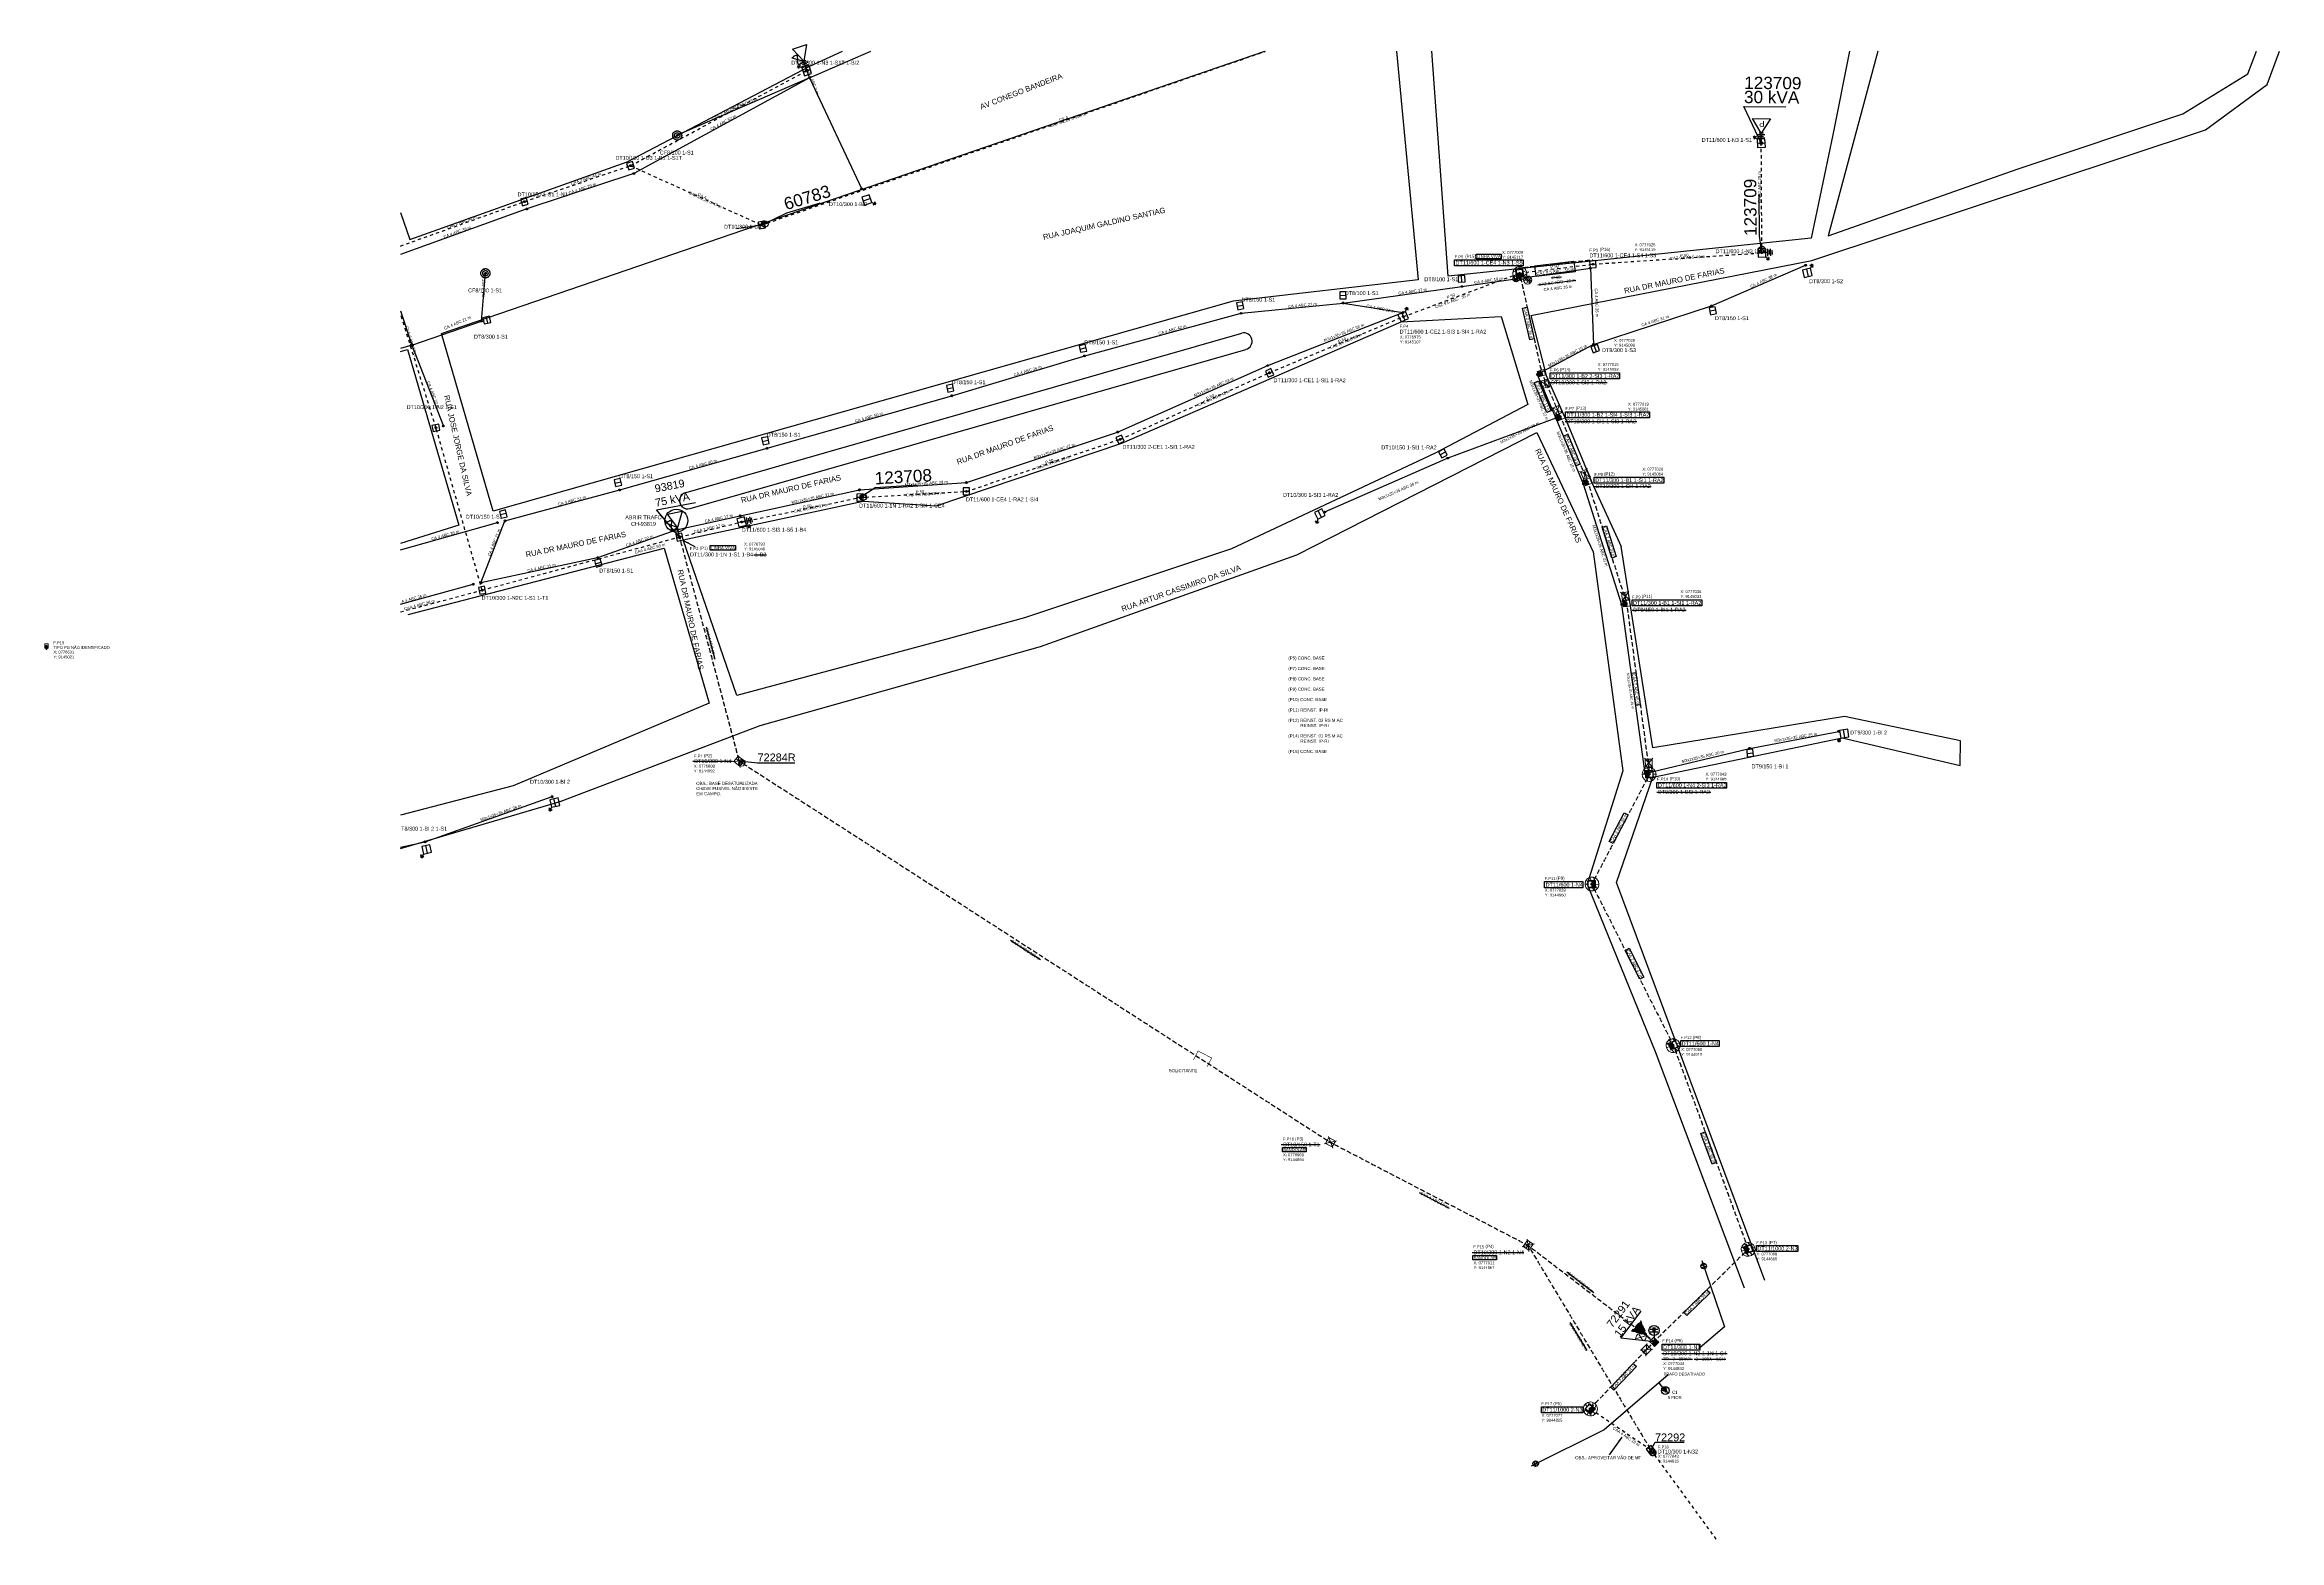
# Model space of a CAD drawing. Extents: x 776249 to 777397, y 9144593 to 9145362.
import ezdxf

# ---------------------------------------------------------------- set-up
doc = ezdxf.new("R2010")
doc.units = 0
doc.linetypes.add('PDF_DASH_1p63_1p63', pattern=[3.252816, 1.626408, -1.626408])
doc.linetypes.add('TRACEJADA', pattern=[3.45, 1.15, -1.15, 1.15])
for name, color, linetype in [('06- CERCADO', 252, 'CERCA'), ('CABO_MT', 7, 'Continuous'), ('Consumidor', 7, 'Continuous'), ('COR_000000', 250, 'Continuous'), ('COR_0000FF', 5, 'Continuous'), ('COR_006666', 250, 'Continuous'), ('COR_008000', 97, 'Continuous'), ('COR_0F0F0F', 250, 'Continuous'), ('COR_339966', 108, 'Continuous'), ('COR_800000', 17, 'Continuous'), ('COR_808080', 8, 'Continuous'), ('COR_994533', 18, 'Continuous'), ('COR_FF0000', 1, 'Continuous'), ('EO_WIRE_SEGMENT_INST', 1, 'Continuous'), ('FORMATO', 7, 'Continuous'), ('PARA-RAIOS', 7, 'Continuous'), ('PONTO FOTO', 4, 'Continuous'), ('Textos', 7, 'Continuous'), ('TXT_000000', 250, 'Continuous'), ('TXT_0000FF', 5, 'Continuous'), ('TXT_008000', 97, 'Continuous'), ('TXT_0F0F0F', 250, 'Continuous'), ('TXT_800000', 17, 'Continuous'), ('TXT_FF0000', 1, 'Continuous')]:
    doc.layers.add(name, color=color, linetype=linetype)
doc.styles.add('Arial', font='arial.ttf')
doc.styles.get("Standard").update_dxf_attribs({"font": 'arial.ttf'})
doc.linetypes.add('CERCA', pattern='A,1.2,-0.13,["X",Standard,S=0.25,R=0,X=-0.075,Y=-0.125],-0.13', length=1.46)
doc.dimstyles.new('ISO-25', dxfattribs={"dimtxt": 2.5, "dimasz": 2.5, "dimexe": 1.25, "dimexo": 0.625, "dimtad": 1, "dimtxsty": 'Standard', "dimcen": 2.5, "dimazin": 3, "dimtfac": 1, "dimtmove": 0, "dimatfit": 3})

# ---------------------------------------------------------------- blocks, each defined once
blk = doc.blocks.new('Clipboard8027')
h = blk.add_hatch(color=7)
h.dxf.hatch_style = 2
h.paths.add_polyline_path([(3, 1.8), (3, 0), (0, 0), (0, 1.8)])
at = {"color": 7, "lineweight": 0}
for points in [[(3, 1.8), (3, 3.6), (0, 3.6), (0, 1.8)], [(3, 1.8), (3, 0), (0, 0), (0, 1.8)], [(3, 0), (3, 1.8), (0, 1.8), (0, 0)]]:
    blk.add_lwpolyline(points, close=True, dxfattribs=at)
blk = doc.blocks.new('Clipboard4108')
h = blk.add_hatch(color=7)
edge = h.paths.add_edge_path()
edge.add_arc((0.463903, 0.463903), 0.463903, 74.006236235, 434.006236235)
h = blk.add_hatch(color=7)
edge = h.paths.add_edge_path()
edge.add_arc((0.463903, 0.463903), 0.463903, 74.006236235, 434.006236235)
at = {"color": 7, "lineweight": 0}
blk.add_circle((0.463903, 0.463903), 0.463903, dxfattribs=at)
blk.add_circle((0.463903, 0.463903), 0.463903, dxfattribs=at)
blk = doc.blocks.new('Clipboard8442')
at = {"color": 1}
for name, p in [('Clipboard8027', (0, 0)), ('Clipboard4108', (1.001781, 1.431733))]:
    blk.add_blockref(name, p, dxfattribs=at)
blk = doc.blocks.new('PosteDtProjetado')
at = {"color": 1}
for name, p in [('Clipboard8442', (-1.425918, -1.873274)), ('Clipboard4108', (-0.312482, -3.031129))]:
    blk.add_blockref(name, p, dxfattribs=at)
blk = doc.blocks.new('Clipboard21233')
at = {"color": 1, "lineweight": 0, "true_color": 0xff0000}
for points in [[(0, 2.515306), (6.304138, 3.802945)], [(1.538111, 4.155722), (4.885972, 2.197806)], [(2.226027, 6.205361), (4.22275, 0)]]:
    blk.add_lwpolyline(points, dxfattribs=at)
blk.add_lwpolyline([(0.656166, 2.645833), (2.409472, 5.647972), (5.760861, 3.693583), (4.007555, 0.691445)], close=True, dxfattribs=at)
blk = doc.blocks.new('Clipboard2240')
h = blk.add_hatch(color=16)
h.dxf.hatch_style = 2
h.paths.add_polyline_path([(1.925284, 0.244298), (1.812395, 0.14552), (1.657173, 0.156104), (1.55134, 0.268992), (1.554868, 0.417159), (1.667757, 0.515937), (1.822979, 0.508881), (1.928812, 0.395992)])
at = {"color": 16, "lineweight": 0, "true_color": 0x800000}
for points in [[(0.373062, 2.660826), (0.097895, 2.068159)], [(2.898951, 1.12977), (0.157868, 2.39977)], [(0.207257, 2.308048), (0.193145, 1.76477), (0.228423, 1.359076), (0.320145, 1.087437), (0.468312, 0.946326), (0.669395, 0.942798), (0.926923, 1.069798), (1.237368, 1.334381), (1.600729, 1.729492)], [(2.898951, 1.12977), (2.927173, 1.630715), (2.898951, 2.011715), (2.817812, 2.27277), (2.683757, 2.406826), (2.493257, 2.420937), (2.24984, 2.315104), (1.953507, 2.08227), (1.600729, 1.729492)], [(1.600729, 1.729492), (1.74184, 0.332492)]]:
    blk.add_lwpolyline(points, dxfattribs=at)
at = {"color": 7, "lineweight": 0}
blk.add_lwpolyline([(1.925284, 0.244298), (1.812395, 0.14552), (1.657173, 0.156104), (1.55134, 0.268992), (1.554868, 0.417159), (1.667757, 0.515937), (1.822979, 0.508881), (1.928812, 0.395992)], close=True, dxfattribs=at)
at = {"color": 16, "lineweight": 0, "true_color": 0x800000}
blk.add_lwpolyline([(3.223507, 0.978076), (3.121201, 0.886354), (2.987145, 0.893409), (2.895423, 0.992187), (2.898951, 1.12977), (3.001257, 1.221492), (3.135312, 1.214437), (3.227034, 1.115659)], close=True, dxfattribs=at)
blk.add_circle((1.690687, 1.690687), 1.690687, dxfattribs=at)
blk = doc.blocks.new('Clipboard8370')
at = {"color": 1, "lineweight": 20, "flags": 128}
for points in [[(3.442693, 1.707189), (3.419326, 0), (2.126671, 0.308707), (1.384243, 0.756506), (0.838047, 1.287021), (0.507665, 1.84967), (0, 2.9464), (0.012759, 3.643313), (0.112829, 4.416443), (0.284971, 5.048214), (0.681479, 5.551264), (0.978838, 5.953076), (1.672134, 6.531782), (2.312004, 6.914963), (3.456912, 7.148384), (3.438918, 5.631104), (1.58209, 5.602119), (1.608369, 1.747738), (3.442693, 1.707189)], [(0.102016, 2.637035), (1.607922, 3.257651)], [(0.163973, 4.604145), (1.594463, 5.157681)], [(1.111145, 1.021764), (2.519137, 1.663883)], [(3.438918, 5.631104), (3.456912, 7.148384), (5.020505, 6.852179), (5.753553, 6.422097), (6.361182, 5.83526), (6.758316, 5.25216), (7.106897, 4.226238), (7.166928, 3.556235), (7.077309, 2.777489), (6.854175, 2.110464), (6.584571, 1.540705), (6.083117, 1.008223), (5.431299, 0.506478), (4.818441, 0.213651), (3.419326, 0), (3.442693, 1.707189), (5.39207, 1.720713), (5.338559, 5.592458), (3.438918, 5.631104)], [(4.056969, 5.618531), (5.753553, 6.422097)], [(5.359748, 4.059371), (6.932606, 4.739199)], [(5.386094, 2.153128), (7.093535, 2.918486)]]:
    blk.add_lwpolyline(points, dxfattribs=at)
blk = doc.blocks.new('Clipboard8451')
at = {"color": 1}
for name, p in [('Clipboard8027', (0, 0)), ('Clipboard4108', (1.001781, 1.431733))]:
    blk.add_blockref(name, p, dxfattribs=at)
blk = doc.blocks.new('Clipboard8471')
at = {"color": 1}
for name, p in [('Clipboard8370', (0, 0)), ('Clipboard8451', (1.979045, 1.871291))]:
    blk.add_blockref(name, p, dxfattribs=at)
blk = doc.blocks.new('Terra cerca')
at = {"color": 251}
for p, q in [((-1.462144, 3.814554), (1.517516, 3.792866)), ((-1.120453, 4.453429), (1.185161, 4.436647)), ((-0.778762, 5.092303), (0.852806, 5.080427)), ((-0.43707, 5.731178), (0.520451, 5.724208)), ((-0.095379, 6.370052), (0.188096, 6.367989)), ((0.027686, 3.80371), (-0.001094, -0.150262))]:
    blk.add_line(p, q, dxfattribs=at)
blk.add_circle((0.035552, 4.884428), 2, dxfattribs=at)
blk = doc.blocks.new('000')
at = {"color": 251, "linetype": 'Continuous'}
for p, q in [((1027.800488, 614.127496), (1027.800488, 616.750395)), ((1028.780488, 614.127496), (1028.780488, 616.750395))]:
    blk.add_line(p, q, dxfattribs=at)
at = {"color": 251}
blk.add_circle((1028.290488, 615.438945), 1.423956, dxfattribs=at)
blk = doc.blocks.new('Clipboard10296')
h = blk.add_hatch(color=252)
h.dxf.hatch_style = 1
h.paths.add_polyline_path([(1.28, 10.17), (7.36, 10.18), (4.33, 4.03)])
at = {"color": 1, "linetype": 'TRACEJADA', "lineweight": 0}
blk.add_lwpolyline([(4.33, 4.03), (1.28, 10.17), (7.36, 10.18)], close=True, dxfattribs=at)
at = {"color": 1, "lineweight": 0}
for points in [[(0, 6.78), (4.33, 4.03)], [(0.03, 6.77), (0.48, 6.96), (0.75, 7.07), (1.05, 7.17), (1.26, 7.23), (1.44, 7.27), (1.7, 7.31), (1.96, 7.31), (2.14, 7.27), (2.28, 7.16), (2.36, 6.95), (2.35, 6.8), (2.33, 6.64), (2.08, 5.63), (1.85, 4.73), (1.77, 4.41), (1.69, 4.07), (1.65, 3.86), (1.66, 3.73), (1.72, 3.57), (1.85, 3.45), (2.01, 3.4), (2.25, 3.39), (2.54, 3.43), (2.76, 3.48), (2.99, 3.54), (3.21, 3.62), (3.59, 3.76), (4.33, 4.04)]]:
    blk.add_lwpolyline(points, dxfattribs=at)
at = {"color": 1, "linetype": 'TRACEJADA', "lineweight": 0}
blk.add_lwpolyline([(4.35, 0), (4.33, 4.03)], dxfattribs=at)
blk = doc.blocks.new('PARA RAIOS SUBSTITUINDO')
at = {"color": 8}
for p, q in [((-1.92, 6.391282), (1.92, 6.391282)), ((-1.92, 5), (1.92, 5)), ((-0.78923, 7.214857), (0.78923, 7.214857)), ((-0.78923, 5.727848), (0.78923, 5.727848)), ((0, 5), (0, 0))]:
    blk.add_line(p, q, dxfattribs=at)
blk.add_circle((0, 5.727848), 2.593177, dxfattribs=at)
blk = doc.blocks.new('PRMT_INST')
at = {"layer": 'PARA-RAIOS', "color": 100, "lineweight": 0, "true_color": 0x00ff40}
for points in [[(-1.49413, 4.443317), (1.420559, 4.525223)], [(-1.492047, 5.95678), (1.422643, 6.038684)], [(-0.990781, 5.21588), (0.919295, 5.266122)], [(-0.988698, 6.729342), (0.921378, 6.779585)], [(0, 0), (0.015917, 6.761003)]]:
    blk.add_lwpolyline(points, dxfattribs=at)
blk.add_circle((0.086824, 5.45893), 2.100262, dxfattribs=at)
blk = doc.blocks.new('TERRA3_MP')
at = {"color": 24, "lineweight": 0, "true_color": 0x993300}
for points in [[(0, 0), (-0.60325, -0.956027)], [(-1.901473, -0.134055), (0.694972, -1.774472)], [(-1.626306, -0.814916), (-0.038806, -1.816805)], [(-1.49225, -1.404055), (-0.627945, -1.950861)]]:
    blk.add_lwpolyline(points, dxfattribs=at)
at = {"color": 3}
blk.add_circle((-0.602455, -0.954766), 1.534677, dxfattribs=at)

msp = doc.modelspace()

# ---------------------------------------------------------------- hatches: boundary and pattern name
at = {"layer": 'COR_000000'}
h = msp.add_hatch(color=7, dxfattribs=at)
h.dxf.hatch_style = 1
h.paths.add_polyline_path([(776640.3, 9145348.2), (776640.3, 9145348.5), (776640.6, 9145348.8), (776640.9, 9145348.7), (776641.1, 9145348.5), (776641.1, 9145348.1), (776640.8, 9145347.9), (776640.5, 9145347.9)])
h = msp.add_hatch(color=7, dxfattribs=at)
h.dxf.hatch_style = 1
h.paths.add_polyline_path([(776640.5, 9145348.8), (776640.9, 9145348.7), (776641.1, 9145348.5), (776641.1, 9145348.1), (776640.9, 9145347.9), (776640.5, 9145347.9), (776640.3, 9145348.2), (776640.3, 9145348.5)])
h = msp.add_hatch(color=7, dxfattribs=at)
h.dxf.hatch_style = 1
h.paths.add_polyline_path([(776642.5, 9145344.4), (776642.2, 9145344.2), (776641.9, 9145344.2), (776641.7, 9145344.5), (776641.7, 9145344.8), (776641.9, 9145345.1), (776642.3, 9145345), (776642.5, 9145344.8)])
h = msp.add_hatch(color=7, dxfattribs=at)
h.dxf.hatch_style = 1
h.paths.add_polyline_path([(776574, 9145315.5), (776574.3, 9145315.5), (776574.5, 9145315.2), (776574.5, 9145314.9), (776574.3, 9145314.6), (776573.9, 9145314.6), (776573.7, 9145314.9), (776573.7, 9145315.2)])
h = msp.add_hatch(color=7, dxfattribs=at)
h.dxf.hatch_style = 1
h.paths.add_polyline_path([(777131.1, 9145310.6), (777130.8, 9145310.8), (777130.6, 9145311.1), (777130.8, 9145311.4), (777131.1, 9145311.6), (777131.4, 9145311.4), (777131.5, 9145311.1), (777131.4, 9145310.8)])
h = msp.add_hatch(color=7, dxfattribs=at)
h.dxf.hatch_style = 1
h.paths.add_polyline_path([(777131.4, 9145310.8), (777131.1, 9145310.6), (777130.8, 9145310.8), (777130.6, 9145311.1), (777130.8, 9145311.4), (777131.1, 9145311.6), (777131.4, 9145311.4), (777131.5, 9145311.1)])
h = msp.add_hatch(color=7, dxfattribs=at)
h.dxf.hatch_style = 1
h.paths.add_polyline_path([(776549.7, 9145299.4), (776549.7, 9145299.7), (776550, 9145299.9), (776550.3, 9145299.9), (776550.6, 9145299.6), (776550.5, 9145299.3), (776550.3, 9145299.1), (776549.9, 9145299.1)])
h = msp.add_hatch(color=7, dxfattribs=at)
h.dxf.hatch_style = 1
h.paths.add_polyline_path([(776552.3, 9145295.6), (776552.2, 9145295.2), (776552, 9145295), (776551.6, 9145295.1), (776551.4, 9145295.3), (776551.4, 9145295.7), (776551.7, 9145295.9), (776552, 9145295.9)])
h = msp.add_hatch(color=7, dxfattribs=at)
h.dxf.hatch_style = 1
h.paths.add_polyline_path([(776495.2, 9145280.9), (776495.2, 9145281.2), (776495.5, 9145281.5), (776495.8, 9145281.4), (776496, 9145281.2), (776496, 9145280.8), (776495.8, 9145280.6), (776495.4, 9145280.6)])
h = msp.add_hatch(color=7, dxfattribs=at)
h.dxf.hatch_style = 1
h.paths.add_polyline_path([(776668.7, 9145287.9), (776669.1, 9145288), (776669.3, 9145287.7), (776669.3, 9145287.4), (776669.1, 9145287.1), (776668.7, 9145287.1), (776668.5, 9145287.3), (776668.5, 9145287.7)])
h = msp.add_hatch(color=7, dxfattribs=at)
h.dxf.hatch_style = 1
h.paths.add_polyline_path([(776496.5, 9145277), (776496.4, 9145277.3), (776496.6, 9145277.6), (776496.9, 9145277.7), (776497.2, 9145277.5), (776497.3, 9145277.2), (776497.1, 9145276.9), (776496.8, 9145276.8)])
h = msp.add_hatch(color=7, dxfattribs=at)
h.dxf.hatch_style = 1
h.paths.add_polyline_path([(776617.2, 9145269.3), (776617.6, 9145269.4), (776617.9, 9145269.3), (776618, 9145269), (776617.9, 9145268.7), (776617.5, 9145268.5), (776617.2, 9145268.7), (776617.1, 9145269)])
h = msp.add_hatch(color=7, dxfattribs=at)
h.dxf.hatch_style = 1
h.paths.add_polyline_path([(776475.3, 9145243.9), (776475.1, 9145244.2), (776475.2, 9145244.5), (776475.6, 9145244.7), (776475.9, 9145244.6), (776476, 9145244.2), (776475.9, 9145243.9), (776475.6, 9145243.8)])
h = msp.add_hatch(color=7, dxfattribs=at)
h.dxf.hatch_style = 1
h.paths.add_polyline_path([(777043.7, 9145246.6), (777043.4, 9145246.4), (777043.1, 9145246.4), (777042.8, 9145246.6), (777042.8, 9145247), (777043, 9145247.2), (777043.4, 9145247.2), (777043.6, 9145247)])
h = msp.add_hatch(color=7, dxfattribs=at)
h.dxf.hatch_style = 1
h.paths.add_polyline_path([(777044.2, 9145248.7), (777044.2, 9145249.1), (777044.5, 9145249.3), (777044.8, 9145249.3), (777045.1, 9145249), (777045, 9145248.6), (777044.7, 9145248.4), (777044.4, 9145248.5)])
h = msp.add_hatch(color=7, dxfattribs=at)
h.dxf.hatch_style = 1
h.paths.add_polyline_path([(777130.9, 9145254.7), (777131.1, 9145255), (777131.4, 9145255.2), (777131.7, 9145255.1), (777131.9, 9145254.7), (777131.7, 9145254.4), (777131.4, 9145254.3), (777131.1, 9145254.4)])
h = msp.add_hatch(color=7, dxfattribs=at)
h.dxf.hatch_style = 1
h.paths.add_polyline_path([(777154.1, 9145248.7), (777154.3, 9145248.5), (777154.3, 9145248.2), (777154.1, 9145247.9), (777153.8, 9145247.9), (777153.5, 9145248.1), (777153.5, 9145248.5), (777153.7, 9145248.7)])
h = msp.add_hatch(color=7, dxfattribs=at)
h.dxf.hatch_style = 1
h.paths.add_polyline_path([(776977.5, 9145237.8), (776977.7, 9145237.6), (776977.7, 9145237.2), (776977.4, 9145237), (776977.1, 9145237), (776976.8, 9145237.2), (776976.9, 9145237.6), (776977.1, 9145237.8)])
h = msp.add_hatch(color=7, dxfattribs=at)
h.dxf.hatch_style = 1
h.paths.add_polyline_path([(777007.6, 9145241.6), (777007.4, 9145241.3), (777007, 9145241.3), (777006.8, 9145241.5), (777006.8, 9145241.9), (777007, 9145242.2), (777007.4, 9145242.2), (777007.6, 9145241.9)])
h = msp.add_hatch(color=7, dxfattribs=at)
h.dxf.hatch_style = 1
h.paths.add_polyline_path([(776863.4, 9145223.6), (776863.5, 9145223.9), (776863.8, 9145224.1), (776864.1, 9145224.1), (776864.3, 9145223.8), (776864.2, 9145223.4), (776863.9, 9145223.2), (776863.6, 9145223.3)])
h = msp.add_hatch(color=7, dxfattribs=at)
h.dxf.hatch_style = 1
h.paths.add_polyline_path([(776916.6, 9145228.6), (776916.3, 9145228.5), (776916, 9145228.6), (776915.9, 9145228.9), (776916, 9145229.3), (776916.4, 9145229.4), (776916.7, 9145229.2), (776916.8, 9145228.9)])
h = msp.add_hatch(color=7, dxfattribs=at)
h.dxf.hatch_style = 1
h.paths.add_polyline_path([(776946.6, 9145224.3), (776946.9, 9145224.5), (776947.3, 9145224.4), (776947.4, 9145224.1), (776947.3, 9145223.7), (776947, 9145223.6), (776946.7, 9145223.7), (776946.5, 9145224)])
h = msp.add_hatch(color=7, dxfattribs=at)
h.dxf.hatch_style = 1
h.paths.add_polyline_path([(776946.8, 9145221.8), (776946.8, 9145222.1), (776947, 9145222.4), (776947.3, 9145222.4), (776947.6, 9145222.1), (776947.6, 9145221.8), (776947.4, 9145221.5), (776947, 9145221.5)])
h = msp.add_hatch(color=7, dxfattribs=at)
h.dxf.hatch_style = 1
h.paths.add_polyline_path([(777105.5, 9145227.9), (777105.8, 9145227.8), (777106, 9145227.5), (777105.9, 9145227.2), (777105.5, 9145227), (777105.2, 9145227.1), (777105.1, 9145227.4), (777105.2, 9145227.8)])
h = msp.add_hatch(color=7, dxfattribs=at)
h.dxf.hatch_style = 1
h.paths.add_polyline_path([(776473.8, 9145220), (776474, 9145219.7), (776474, 9145219.4), (776473.7, 9145219.2), (776473.4, 9145219.2), (776473.1, 9145219.5), (776473.2, 9145219.8), (776473.5, 9145220)])
h = msp.add_hatch(color=7, dxfattribs=at)
h.dxf.hatch_style = 1
h.paths.add_polyline_path([(776437, 9145207.1), (776437, 9145207.4), (776438.6, 9145207.4), (776438.6, 9145207.1)])
h = msp.add_hatch(color=7, dxfattribs=at)
h.dxf.hatch_style = 1
h.paths.add_polyline_path([(776437.7, 9145207.7), (776438.1, 9145207.7), (776438.3, 9145207.4), (776438.2, 9145207), (776438, 9145206.8), (776437.6, 9145206.9), (776437.4, 9145207.1), (776437.4, 9145207.5)])
h = msp.add_hatch(color=7, dxfattribs=at)
h.dxf.hatch_style = 1
h.paths.add_polyline_path([(776438, 9145206.5), (776437.7, 9145206.5), (776437.7, 9145208.1), (776438, 9145208.1)])
h = msp.add_hatch(color=7, dxfattribs=at)
h.dxf.hatch_style = 1
h.paths.add_polyline_path([(776783.8, 9145201.5), (776783.5, 9145201.3), (776783.1, 9145201.4), (776783, 9145201.7), (776783.1, 9145202.1), (776783.4, 9145202.2), (776783.8, 9145202.1), (776783.9, 9145201.8)])
h = msp.add_hatch(color=7, dxfattribs=at)
h.dxf.hatch_style = 1
h.paths.add_polyline_path([(777044.5, 9145207.9), (777044.7, 9145208.1), (777045.1, 9145208.2), (777045.4, 9145208), (777045.4, 9145207.6), (777045.2, 9145207.3), (777044.8, 9145207.3), (777044.6, 9145207.5)])
h = msp.add_hatch(color=7, dxfattribs=at)
h.dxf.hatch_style = 1
h.paths.add_polyline_path([(776877.6, 9145196.4), (776877.3, 9145196.4), (776877, 9145196.6), (776877, 9145196.9), (776877.3, 9145197.2), (776877.6, 9145197.2), (776877.9, 9145197), (776877.9, 9145196.6)])
h = msp.add_hatch(color=7, dxfattribs=at)
h.dxf.hatch_style = 1
h.paths.add_polyline_path([(776878, 9145192.9), (776878, 9145193.2), (776878.2, 9145193.5), (776878.6, 9145193.5), (776878.8, 9145193.3), (776878.9, 9145192.9), (776878.6, 9145192.6), (776878.3, 9145192.6)])
h = msp.add_hatch(color=7, dxfattribs=at)
h.dxf.hatch_style = 1
h.paths.add_polyline_path([(776715.6, 9145181), (776715.3, 9145180.8), (776715, 9145180.9), (776714.8, 9145181.2), (776714.9, 9145181.6), (776715.2, 9145181.8), (776715.5, 9145181.7), (776715.7, 9145181.4)])
h = msp.add_hatch(color=7, dxfattribs=at)
h.dxf.hatch_style = 1
h.paths.add_polyline_path([(776450.2, 9145164.4), (776449.9, 9145164.4), (776449.7, 9145164.7), (776449.8, 9145165.1), (776450.1, 9145165.2), (776450.4, 9145165.2), (776450.6, 9145164.9), (776450.5, 9145164.5)])
h = msp.add_hatch(color=7, dxfattribs=at)
h.dxf.hatch_style = 1
h.paths.add_polyline_path([(776453.6, 9145165.5), (776453.5, 9145165.8), (776453.7, 9145166.1), (776454.1, 9145166.2), (776454.4, 9145165.9), (776454.4, 9145165.6), (776454.2, 9145165.3), (776453.9, 9145165.3)])
h = msp.add_hatch(color=7, dxfattribs=at)
h.dxf.hatch_style = 1
h.paths.add_polyline_path([(776619.9, 9145154), (776619.8, 9145154.4), (776620, 9145154.7), (776620.3, 9145154.7), (776620.6, 9145154.5), (776620.7, 9145154.2), (776620.5, 9145153.9), (776620.2, 9145153.8)])
h = msp.add_hatch(color=7, dxfattribs=at)
h.dxf.hatch_style = 1
h.paths.add_polyline_path([(776800, 9145162.5), (776800, 9145162.8), (776800.3, 9145163.1), (776800.6, 9145163), (776800.9, 9145162.8), (776800.8, 9145162.4), (776800.6, 9145162.2), (776800.2, 9145162.2)])
h = msp.add_hatch(color=7, dxfattribs=at)
h.dxf.hatch_style = 1
h.paths.add_polyline_path([(776801.2, 9145158.7), (776801.3, 9145159.1), (776801.5, 9145159.3), (776801.9, 9145159.3), (776802.1, 9145159), (776802.1, 9145158.7), (776801.8, 9145158.4), (776801.5, 9145158.5)])
h = msp.add_hatch(color=7, dxfattribs=at)
h.dxf.hatch_style = 1
h.paths.add_polyline_path([(776970.4, 9145149.4), (776970.4, 9145149), (776970.2, 9145148.8), (776969.9, 9145148.8), (776969.6, 9145149), (776969.6, 9145149.4), (776969.8, 9145149.6), (776970.2, 9145149.6)])
h = msp.add_hatch(color=7, dxfattribs=at)
h.dxf.hatch_style = 1
h.paths.add_polyline_path([(776544.1, 9145132.8), (776544.2, 9145133.1), (776544.5, 9145133.3), (776544.8, 9145133.3), (776545, 9145133), (776545, 9145132.6), (776544.7, 9145132.4), (776544.3, 9145132.5)])
h = msp.add_hatch(color=7, dxfattribs=at)
h.dxf.hatch_style = 1
h.paths.add_polyline_path([(776668.2, 9145132.9), (776668, 9145132.6), (776667.7, 9145132.5), (776667.4, 9145132.6), (776667.3, 9145133), (776667.5, 9145133.3), (776667.8, 9145133.4), (776668.1, 9145133.2)])
h = msp.add_hatch(color=7, dxfattribs=at)
h.dxf.hatch_style = 1
h.paths.add_polyline_path([(776667.3, 9145132.8), (776667.4, 9145133.2), (776667.7, 9145133.4), (776668, 9145133.3), (776668.2, 9145133), (776668.1, 9145132.7), (776667.9, 9145132.5), (776667.5, 9145132.5)])
h = msp.add_hatch(color=7, dxfattribs=at)
h.dxf.hatch_style = 1
h.paths.add_polyline_path([(776668.1, 9145133.2), (776668.2, 9145132.8), (776668, 9145132.5), (776667.7, 9145132.5), (776667.4, 9145132.7), (776667.3, 9145133), (776667.5, 9145133.3), (776667.8, 9145133.4)])
h = msp.add_hatch(color=7, dxfattribs=at)
h.dxf.hatch_style = 1
h.paths.add_polyline_path([(776722.2, 9145136.7), (776722.4, 9145137), (776722.7, 9145137.2), (776723, 9145137), (776723.1, 9145136.7), (776723, 9145136.3), (776722.7, 9145136.2), (776722.3, 9145136.4)])
h = msp.add_hatch(color=7, dxfattribs=at)
h.dxf.hatch_style = 1
h.paths.add_polyline_path([(776722.6, 9145137.1), (776722.9, 9145137.1), (776723.1, 9145136.8), (776723.1, 9145136.4), (776722.8, 9145136.2), (776722.4, 9145136.3), (776722.2, 9145136.6), (776722.3, 9145136.9)])
h = msp.add_hatch(color=7, dxfattribs=at)
h.dxf.hatch_style = 1
h.paths.add_polyline_path([(776722.3, 9145132.1), (776722.4, 9145132.5), (776722.7, 9145132.6), (776723, 9145132.5), (776723.2, 9145132.1), (776723, 9145131.8), (776722.7, 9145131.7), (776722.4, 9145131.8)])
h = msp.add_hatch(color=7, dxfattribs=at)
h.dxf.hatch_style = 1
h.paths.add_polyline_path([(776606.8, 9145120), (776607, 9145119.6), (776606.8, 9145119.3), (776606.5, 9145119.2), (776606.2, 9145119.3), (776606, 9145119.6), (776606.2, 9145120), (776606.5, 9145120.1)])
h = msp.add_hatch(color=7, dxfattribs=at)
h.dxf.hatch_style = 1
h.paths.add_polyline_path([(776606.1, 9145119.5), (776606.1, 9145119.9), (776606.4, 9145120.1), (776606.7, 9145120), (776606.9, 9145119.7), (776606.9, 9145119.4), (776606.6, 9145119.2), (776606.3, 9145119.2)])
h = msp.add_hatch(color=7, dxfattribs=at)
h.dxf.hatch_style = 1
h.paths.add_polyline_path([(776667.6, 9145128.9), (776667.6, 9145129.2), (776667.9, 9145129.4), (776668.3, 9145129.4), (776668.5, 9145129.1), (776668.4, 9145128.7), (776668.1, 9145128.5), (776667.8, 9145128.6)])
h = msp.add_hatch(color=7, dxfattribs=at)
h.dxf.hatch_style = 1
h.paths.add_polyline_path([(776907.2, 9145121.7), (776907.2, 9145121.3), (776906.9, 9145121.1), (776906.6, 9145121.1), (776906.3, 9145121.3), (776906.3, 9145121.7), (776906.6, 9145121.9), (776906.9, 9145121.9)])
h = msp.add_hatch(color=7, dxfattribs=at)
h.dxf.hatch_style = 1
h.paths.add_polyline_path([(776481.4, 9145116), (776481.4, 9145116.3), (776481.7, 9145116.5), (776482, 9145116.5), (776482.2, 9145116.2), (776482.2, 9145115.8), (776481.9, 9145115.6), (776481.6, 9145115.7)])
h = msp.add_hatch(color=7, dxfattribs=at)
h.dxf.hatch_style = 1
h.paths.add_polyline_path([(776486.1, 9145117.1), (776486, 9145116.7), (776485.6, 9145116.6), (776485.3, 9145116.7), (776485.2, 9145117), (776485.3, 9145117.3), (776485.6, 9145117.5), (776485.9, 9145117.4)])
h = msp.add_hatch(color=7, dxfattribs=at)
h.dxf.hatch_style = 1
h.paths.add_polyline_path([(776574, 9145112.4), (776574, 9145112.7), (776574.3, 9145112.9), (776574.7, 9145112.9), (776574.9, 9145112.6), (776574.8, 9145112.3), (776574.5, 9145112.1), (776574.2, 9145112.1)])
h = msp.add_hatch(color=7, dxfattribs=at)
h.dxf.hatch_style = 1
h.paths.add_polyline_path([(776574.8, 9145108.6), (776574.9, 9145108.9), (776575.2, 9145109.1), (776575.5, 9145109), (776575.7, 9145108.7), (776575.7, 9145108.4), (776575.4, 9145108.2), (776575, 9145108.3)])
h = msp.add_hatch(color=7, dxfattribs=at)
h.dxf.hatch_style = 1
h.paths.add_polyline_path([(776575.4, 9145108.2), (776575, 9145108.3), (776574.8, 9145108.6), (776574.9, 9145108.9), (776575.2, 9145109.1), (776575.5, 9145109), (776575.7, 9145108.8), (776575.7, 9145108.4)])
h = msp.add_hatch(color=7, dxfattribs=at)
h.dxf.hatch_style = 1
h.paths.add_polyline_path([(776606.8, 9145116.3), (776606.8, 9145116.7), (776607.1, 9145116.9), (776607.5, 9145116.8), (776607.7, 9145116.5), (776607.6, 9145116.2), (776607.3, 9145116), (776607, 9145116)])
h = msp.add_hatch(color=7, dxfattribs=at)
h.dxf.hatch_style = 1
h.paths.add_polyline_path([(776533.6, 9145098.2), (776533.7, 9145097.9), (776533.4, 9145097.6), (776533.1, 9145097.6), (776532.8, 9145097.8), (776532.8, 9145098.2), (776533, 9145098.5), (776533.4, 9145098.5)])
h = msp.add_hatch(color=7, dxfattribs=at)
h.dxf.hatch_style = 1
h.paths.add_polyline_path([(776468.9, 9145084.3), (776468.9, 9145084.7), (776469.2, 9145084.9), (776469.6, 9145084.8), (776469.8, 9145084.5), (776469.7, 9145084.2), (776469.4, 9145084), (776469.1, 9145084)])
h = msp.add_hatch(color=7, dxfattribs=at)
h.dxf.hatch_style = 1
h.paths.add_polyline_path([(776473.5, 9145085.6), (776473.6, 9145085.2), (776473.5, 9145084.9), (776473.2, 9145084.8), (776472.9, 9145084.9), (776472.7, 9145085.2), (776472.8, 9145085.5), (776473.1, 9145085.7)])
h = msp.add_hatch(color=7, dxfattribs=at)
h.dxf.hatch_style = 1
h.paths.add_polyline_path([(776473.4, 9145081.3), (776473.5, 9145081.6), (776473.8, 9145081.8), (776474.1, 9145081.8), (776474.3, 9145081.5), (776474.3, 9145081.1), (776474, 9145080.9), (776473.6, 9145081)])
h = msp.add_hatch(color=7, dxfattribs=at)
h.dxf.hatch_style = 1
h.paths.add_polyline_path([(777170.4, 9145008.8), (777170.5, 9145009.1), (777170.8, 9145009.3), (777171.1, 9145009.2), (777171.3, 9145008.9), (777171.2, 9145008.6), (777170.9, 9145008.4), (777170.6, 9145008.5)])
h = msp.add_hatch(color=7, dxfattribs=at)
h.dxf.hatch_style = 1
h.paths.add_polyline_path([(777124.6, 9145000), (777124.7, 9145000.4), (777125, 9145000.6), (777125.4, 9145000.5), (777125.5, 9145000.2), (777125.4, 9144999.8), (777125.1, 9144999.6), (777124.8, 9144999.7)])
h = msp.add_hatch(color=7, dxfattribs=at)
h.dxf.hatch_style = 1
h.paths.add_polyline_path([(776509.4, 9144975.2), (776509.5, 9144975.6), (776509.8, 9144975.8), (776510.1, 9144975.7), (776510.3, 9144975.4), (776510.3, 9144975.1), (776510, 9144974.9), (776509.6, 9144974.9)])
h = msp.add_hatch(color=7, dxfattribs=at)
h.dxf.hatch_style = 1
h.paths.add_polyline_path([(776444.5, 9144951.6), (776444.2, 9144951.8), (776444.2, 9144952.1), (776444.3, 9144952.4), (776444.7, 9144952.5), (776445, 9144952.3), (776445.1, 9144952), (776444.9, 9144951.7)])
h = msp.add_hatch(color=7, dxfattribs=at)
h.dxf.hatch_style = 1
h.paths.add_polyline_path([(777075.6, 9144695.4), (777075.9, 9144695.6), (777076.3, 9144695.6), (777076.5, 9144695.3), (777076.4, 9144694.9), (777076.1, 9144694.7), (777075.8, 9144694.8), (777075.6, 9144695.1)])
h = msp.add_hatch(color=7, dxfattribs=at)
h.dxf.hatch_style = 1
h.paths.add_polyline_path([(777076.3, 9144694.8), (777076, 9144694.7), (777075.7, 9144694.9), (777075.6, 9144695.2), (777075.7, 9144695.5), (777076.1, 9144695.6), (777076.4, 9144695.5), (777076.5, 9144695.1)])
h = msp.add_hatch(color=7, dxfattribs=at)
h.dxf.hatch_style = 1
h.paths.add_polyline_path([(777074.1, 9144639.9), (777074.5, 9144640), (777074.8, 9144639.8), (777074.8, 9144639.5), (777074.7, 9144639.2), (777074.3, 9144639.1), (777074, 9144639.2), (777073.9, 9144639.6)])
at = {"layer": 'COR_0000FF', "true_color": 0x0000ff}
h = msp.add_hatch(color=5, dxfattribs=at)
h.dxf.hatch_style = 1
h.paths.add_polyline_path([(776641.2, 9145348.5), (776641.1, 9145348.1), (776640.8, 9145347.9), (776640.5, 9145347.9), (776640.3, 9145348.2), (776640.3, 9145348.5), (776640.6, 9145348.8), (776640.9, 9145348.7)])
h = msp.add_hatch(color=5, dxfattribs=at)
h.dxf.hatch_style = 1
h.paths.add_polyline_path([(777131.1, 9145310.6), (777130.8, 9145310.8), (777130.6, 9145311.1), (777130.8, 9145311.4), (777131.1, 9145311.6), (777131.4, 9145311.4), (777131.5, 9145311.1), (777131.4, 9145310.8)])
h = msp.add_hatch(color=5, dxfattribs=at)
h.dxf.hatch_style = 1
h.paths.add_polyline_path([(776575.7, 9145108.7), (776575.7, 9145108.4), (776575.4, 9145108.2), (776575, 9145108.3), (776574.8, 9145108.6), (776574.9, 9145108.9), (776575.2, 9145109.1), (776575.5, 9145109)])
h = msp.add_hatch(color=5, dxfattribs=at)
h.dxf.hatch_style = 1
h.paths.add_polyline_path([(777076.4, 9144694.9), (777076.1, 9144694.7), (777075.8, 9144694.8), (777075.6, 9144695.1), (777075.6, 9144695.5), (777075.9, 9144695.6), (777076.3, 9144695.6), (777076.5, 9144695.3)])
at = {"layer": 'COR_008000', "true_color": 0x008000}
h = msp.add_hatch(color=96, dxfattribs=at)
h.dxf.hatch_style = 1
h.paths.add_polyline_path([(776641.3, 9145348.5), (776641.4, 9145348.3), (776641.3, 9145348), (776641.1, 9145347.8), (776640.9, 9145347.7), (776640.7, 9145347.7), (776640.4, 9145347.8), (776640.2, 9145347.9), (776640.1, 9145348.1), (776640.1, 9145348.4), (776640.1, 9145348.6), (776640.3, 9145348.9), (776640.5, 9145349), (776640.8, 9145349), (776641, 9145348.9), (776641.2, 9145348.7)])
h = msp.add_hatch(color=96, dxfattribs=at)
h.dxf.hatch_style = 1
h.paths.add_polyline_path([(777131.5, 9145310.6), (777131.3, 9145310.5), (777131.1, 9145310.4), (777130.8, 9145310.5), (777130.6, 9145310.6), (777130.5, 9145310.8), (777130.4, 9145311.1), (777130.5, 9145311.4), (777130.6, 9145311.6), (777130.8, 9145311.7), (777131.1, 9145311.7), (777131.4, 9145311.7), (777131.6, 9145311.6), (777131.7, 9145311.4), (777131.7, 9145311.1), (777131.7, 9145310.8)])
h = msp.add_hatch(color=96, dxfattribs=at)
h.dxf.hatch_style = 1
h.paths.add_polyline_path([(776575.9, 9145108.8), (776575.9, 9145108.5), (776575.8, 9145108.3), (776575.6, 9145108.1), (776575.4, 9145108), (776575.2, 9145108), (776574.9, 9145108.1), (776574.7, 9145108.3), (776574.6, 9145108.5), (776574.6, 9145108.8), (776574.7, 9145109), (776574.9, 9145109.2), (776575.2, 9145109.3), (776575.4, 9145109.3), (776575.6, 9145109.2), (776575.8, 9145109)])
h = msp.add_hatch(color=96, dxfattribs=at)
h.dxf.hatch_style = 1
h.paths.add_polyline_path([(777076.6, 9144694.8), (777076.4, 9144694.7), (777076.1, 9144694.5), (777075.9, 9144694.5), (777075.6, 9144694.6), (777075.5, 9144694.8), (777075.4, 9144695.1), (777075.4, 9144695.3), (777075.5, 9144695.6), (777075.7, 9144695.7), (777075.9, 9144695.8), (777076.2, 9144695.8), (777076.4, 9144695.7), (777076.6, 9144695.6), (777076.7, 9144695.3), (777076.7, 9144695.1)])
at = {"layer": 'COR_339966', "true_color": 0x339966}
h = msp.add_hatch(color=105, dxfattribs=at)
h.dxf.hatch_style = 1
h.paths.add_polyline_path([(776485.5, 9145116.5), (776485.5, 9145116.8), (776485.8, 9145116.8)])
h = msp.add_hatch(color=105, dxfattribs=at)
h.dxf.hatch_style = 1
h.paths.add_polyline_path([(776473.5, 9145084.7), (776473.3, 9145084.9), (776473.4, 9145085.2)])
at = {"layer": 'COR_800000', "true_color": 0x800000}
h = msp.add_hatch(color=16, dxfattribs=at)
h.dxf.hatch_style = 1
h.paths.add_polyline_path([(776618, 9145270.4), (776618, 9145270.5), (776618.1, 9145270.6), (776618.2, 9145270.6), (776618.3, 9145270.5), (776618.3, 9145270.4), (776618.2, 9145270.3), (776618.1, 9145270.3)])
h = msp.add_hatch(color=16, dxfattribs=at)
h.dxf.hatch_style = 1
h.paths.add_polyline_path([(777130.2, 9145255.6), (777130.1, 9145255.6), (777130, 9145255.8), (777130.1, 9145255.9), (777130.2, 9145256), (777130.3, 9145255.9), (777130.4, 9145255.8), (777130.3, 9145255.6)])
h = msp.add_hatch(color=16, dxfattribs=at)
h.dxf.hatch_style = 1
h.paths.add_polyline_path([(776668.8, 9145130.2), (776668.8, 9145130.4), (776669, 9145130.4), (776669.1, 9145130.4), (776669.2, 9145130.2), (776669.1, 9145130.1), (776669, 9145130), (776668.9, 9145130.1)])
h = msp.add_hatch(color=16, dxfattribs=at)
h.dxf.hatch_style = 1
h.paths.add_polyline_path([(777075.9, 9144639.5), (777076, 9144639.6), (777076.1, 9144639.5), (777076.2, 9144639.3), (777076.1, 9144639.2), (777076, 9144639.2), (777075.8, 9144639.3), (777075.8, 9144639.4)])

# ---------------------------------------------------------------- linework, layer by layer
at = {"color": 1}
for points in [[(776973.5, 9145251.2), (777008.7, 9145251.2), (777008.7, 9145248.1), (776973.5, 9145248.1)], [(776984.6, 9145254.1), (776997.5, 9145254.1), (776997.5, 9145251.7), (776984.6, 9145251.7)], [(777035.4, 9145245), (777015.4, 9145242.6), (777014.7, 9145248.1), (777034.8, 9145250.5)], [(777022.6, 9145193), (777058.3, 9145193), (777058.3, 9145189.9), (777022.6, 9145189.9)], [(777030.5, 9145173.1), (777073.7, 9145173.1), (777073.7, 9145170), (777030.5, 9145170)], [(777045.3, 9145139.5), (777081.1, 9145139.5), (777081.1, 9145136.4), (777045.3, 9145136.4)], [(776591.1, 9145104.3), (776604, 9145104.3), (776604, 9145101.9), (776591.1, 9145101.9)], [(777064.7, 9145076.4), (777100.5, 9145076.4), (777100.5, 9145073.3), (777064.7, 9145073.3)], [(777077.5, 9144982.6), (777113.3, 9144982.6), (777113.3, 9144979.6), (777077.5, 9144979.6)], [(777019.8, 9144931.6), (777039.5, 9144931.6), (777039.5, 9144928.5), (777019.8, 9144928.5)], [(777089.7, 9144850), (777109.5, 9144850), (777109.5, 9144846.9), (777089.7, 9144846.9)], [(776885.1, 9144795), (776897.2, 9144795), (776897.2, 9144792.7), (776885.1, 9144792.7)], [(776982.9, 9144739.5), (776995, 9144739.5), (776995, 9144737.2), (776982.9, 9144737.2)], [(777128.6, 9144744.7), (777149.8, 9144744.7), (777149.8, 9144741.6), (777128.6, 9144741.6)], [(777080.2, 9144694), (777099.6, 9144694), (777099.6, 9144690.9), (777080.2, 9144690.9)], [(777018.1, 9144661.8), (777039.4, 9144661.8), (777039.4, 9144658.7), (777018.1, 9144658.7)]]:
    msp.add_lwpolyline(points, close=True, dxfattribs=at)
at = {"color": 1, "linetype": 'TRACEJADA'}
msp.add_lwpolyline([(777006.9, 9145244.3), (777018.3, 9145193), (777027.9, 9145170.5), (777041.9, 9145137), (777061.9, 9145074.6), (777073.7, 9144986.9), (777044, 9144930.3), (777085.9, 9144847.6), (777124.4, 9144742.8), (777076, 9144695.2), (777043.1, 9144660.7)], dxfattribs=at)
at = {"color": 1, "linetype": 'Continuous'}
for points in [[(777010.8, 9145226.8), (777014.4, 9145210.5), (777012.2, 9145210), (777008.5, 9145226.3)], [(777016.6, 9145188.9), (777023.1, 9145173.6), (777021, 9145172.7), (777014.4, 9145188)], [(777031.7, 9145161.5), (777038.1, 9145146.1), (777036, 9145145.2), (777029.5, 9145160.6)], [(777051.5, 9145114.4), (777056.6, 9145098.6), (777054.4, 9145097.9), (777049.3, 9145113.7)], [(777066.7, 9145039), (777068.9, 9145022.4), (777066.6, 9145022.1), (777064.4, 9145038.7)], [(777052.9, 9144952.2), (777060.7, 9144967), (777062.7, 9144966), (777055, 9144951.2)], [(777063.2, 9144897.4), (777070.8, 9144882.5), (777068.7, 9144881.5), (777061.2, 9144896.3)], [(777102.3, 9144803), (777108, 9144787.3), (777105.9, 9144786.5), (777100.1, 9144802.2)], [(777091.3, 9144710.2), (777103.2, 9144721.9), (777104.8, 9144720.3), (777092.9, 9144708.6)], [(777053.8, 9144671.9), (777065.3, 9144684), (777067, 9144682.4), (777055.4, 9144670.3)]]:
    msp.add_lwpolyline(points, close=True, dxfattribs=at)
at = {"color": 1}
msp.add_circle((776573.7, 9145117.1), 5.86, dxfattribs=at)
at = {"layer": '06- CERCADO', "linetype": 'CERCA', "ltscale": 5}
for points in [[(777100.5, 9144736.9), (777112.2, 9144702.9)], [(777112.2, 9144702.9), (777099.6, 9144692.1)], [(777083.2, 9144678.1), (777050.3, 9144650)], [(777050.3, 9144650), (777012.8, 9144631.2)]]:
    msp.add_lwpolyline(points, dxfattribs=at)
at = {"layer": 'CABO_MT', "color": 250, "linetype": 'TRACEJADA', "true_color": 0x333333}
for points in [[(777006.6, 9145247), (777044.5, 9145251.2)], [(776575.3, 9145108.7), (776605.9, 9144993.6)], [(776605.9, 9144993.6), (776909.8, 9144797.6)], [(776909.8, 9144797.6), (777011.3, 9144744.7)], [(777011.3, 9144744.7), (777076, 9144695.2)], [(777011.3, 9144744.7), (777074.4, 9144639.5)]]:
    msp.add_lwpolyline(points, dxfattribs=at)
at = {"layer": 'CABO_MT', "color": 250, "true_color": 0x333333}
for points in [[(777016.3, 9145238.2), (777035.9, 9145240.6)], [(777023.2, 9145241.8), (777028.4, 9145242.4)], [(777022.5, 9145188.1), (777051.9, 9145188.1)], [(777030.4, 9145168), (777067.2, 9145168)], [(777045.4, 9145134.7), (777074.6, 9145134.7)], [(776613.5, 9145099.5), (776620, 9145099.5)], [(776589, 9145062.5), (776593.4, 9145045.9)], [(777064.7, 9145071.1), (777092.5, 9145071.1)], [(776582.1, 9144993.5), (776602.3, 9144993.5)], [(777077.5, 9144977.5), (777105.1, 9144977.5)], [(776745.3, 9144901.5), (776760.7, 9144891.6)], [(776884.5, 9144796.6), (776904.5, 9144796.6)], [(776955.4, 9144771.8), (776970.7, 9144763.9)], [(776982.6, 9144741), (777009.1, 9144741)], [(777031.2, 9144731.1), (777045.1, 9144720.5)], [(777032.7, 9144705.1), (777041.4, 9144690.6)], [(777080, 9144689.2), (777113.5, 9144689.2)], [(777080, 9144686.3), (777095.7, 9144686.3)], [(777096.6, 9144686.3), (777112.9, 9144686.3)]]:
    msp.add_lwpolyline(points, dxfattribs=at)
at = {"layer": 'Consumidor', "color": 1, "linetype": 'Continuous', "lineweight": -3, "const_width": 0.3}
msp.add_lwpolyline([(776839.4, 9144840), (776839.4, 9144840), (776841.7, 9144844.6), (776848.7, 9144841), (776846.4, 9144836.5)], dxfattribs=at)
at = {"layer": 'COR_000000', "color": 7, "linetype": 'Continuous'}
for points in [[(776639.2, 9145353.2), (776633.3, 9145359.4), (776640.6, 9145361.7), (776639.2, 9145353.2)], [(776633, 9145354.9), (776633.5, 9145355.3), (776633.8, 9145355.5), (776634.1, 9145355.7), (776634.4, 9145355.9), (776634.6, 9145356), (776634.8, 9145356.2), (776635.2, 9145356.3), (776635.4, 9145356.3), (776635.6, 9145356.2), (776635.8, 9145356), (776635.8, 9145355.8), (776635.8, 9145355.6), (776635.9, 9145354.3), (776636, 9145353.1), (776636, 9145352.7), (776636, 9145352.3), (776636.1, 9145352), (776636.1, 9145351.8), (776636.2, 9145351.7), (776636.4, 9145351.6), (776636.4, 9145351.6), (776636.7, 9145351.6), (776637, 9145351.6), (776637.3, 9145351.8), (776637.5, 9145351.9), (776637.8, 9145352.1), (776638, 9145352.3), (776638.4, 9145352.6), (776639.2, 9145353.2)], [(776633, 9145354.9), (776639.2, 9145353.2)], [(776637.7, 9145352), (776641.2, 9145353.1)], [(776638.1, 9145353.1), (776640.3, 9145353.7)], [(776638.1, 9145350.5), (776641.7, 9145351.5)], [(776639.5, 9145345.7), (776643.2, 9145346.9), (776641.9, 9145351), (776638.2, 9145349.8), (776639.5, 9145345.7)], [(776638.5, 9145351.5), (776640.7, 9145352.2)], [(776638.8, 9145347.7), (776642.6, 9145348.9)], [(776640.7, 9145348.3), (776639.2, 9145353.2)], [(776639.9, 9145351), (776640.7, 9145348.3)], [(776640.3, 9145348.2), (776640.3, 9145348.5), (776640.6, 9145348.8), (776640.9, 9145348.7), (776641.1, 9145348.5), (776641.1, 9145348.1), (776640.8, 9145347.9), (776640.5, 9145347.9), (776640.3, 9145348.2)], [(776640.5, 9145348.8), (776640.9, 9145348.7), (776641.1, 9145348.5), (776641.1, 9145348.1), (776640.9, 9145347.9), (776640.5, 9145347.9), (776640.3, 9145348.2), (776640.3, 9145348.5), (776640.5, 9145348.8)], [(776642.5, 9145344.4), (776642.2, 9145344.2), (776641.9, 9145344.2), (776641.7, 9145344.5), (776641.7, 9145344.8), (776641.9, 9145345.1), (776642.3, 9145345), (776642.5, 9145344.8), (776642.5, 9145344.4)], [(776575.5, 9145315.1), (776575.5, 9145314.9), (776575.5, 9145314.8), (776575.4, 9145314.7), (776575.4, 9145314.6), (776575.4, 9145314.5), (776575.3, 9145314.4), (776575.3, 9145314.3), (776575.2, 9145314.2), (776575.2, 9145314.2), (776575.1, 9145314.1), (776575, 9145314), (776574.9, 9145314), (776574.8, 9145313.9), (776574.7, 9145313.8), (776574.6, 9145313.8), (776574.5, 9145313.8), (776574.4, 9145313.7), (776574.3, 9145313.7), (776574.2, 9145313.7), (776574.1, 9145313.7), (776574, 9145313.7), (776573.9, 9145313.7), (776573.8, 9145313.7), (776573.7, 9145313.8), (776573.6, 9145313.8), (776573.5, 9145313.8), (776573.4, 9145313.9), (776573.3, 9145314), (776573.2, 9145314), (776573.1, 9145314.1), (776573.1, 9145314.2), (776573, 9145314.2), (776572.9, 9145314.3), (776572.9, 9145314.4), (776572.8, 9145314.5), (776572.8, 9145314.6), (776572.8, 9145314.7), (776572.8, 9145314.8), (776572.7, 9145314.9), (776572.7, 9145315.1), (776572.7, 9145315.2), (776572.8, 9145315.3), (776572.8, 9145315.4), (776572.8, 9145315.5), (776572.8, 9145315.6), (776572.9, 9145315.7), (776572.9, 9145315.8), (776573, 9145315.9), (776573.1, 9145315.9), (776573.1, 9145316), (776573.2, 9145316.1), (776573.3, 9145316.2), (776573.4, 9145316.2), (776573.5, 9145316.3), (776573.6, 9145316.3), (776573.7, 9145316.4), (776573.8, 9145316.4), (776573.9, 9145316.4), (776574, 9145316.4), (776574.1, 9145316.4), (776574.2, 9145316.4), (776574.3, 9145316.4), (776574.4, 9145316.4), (776574.5, 9145316.4), (776574.6, 9145316.3), (776574.7, 9145316.3), (776574.8, 9145316.2), (776574.9, 9145316.2), (776575, 9145316.1), (776575.1, 9145316), (776575.2, 9145315.9), (776575.2, 9145315.9), (776575.3, 9145315.8), (776575.3, 9145315.7), (776575.4, 9145315.6), (776575.4, 9145315.5), (776575.4, 9145315.4), (776575.5, 9145315.3), (776575.5, 9145315.2), (776575.5, 9145315.1)], [(776574, 9145315.5), (776574.3, 9145315.5), (776574.5, 9145315.2), (776574.5, 9145314.9), (776574.3, 9145314.6), (776573.9, 9145314.6), (776573.7, 9145314.9), (776573.7, 9145315.2), (776574, 9145315.5)], [(777131.1, 9145316.2), (777126.6, 9145323.7), (777135.9, 9145323.6), (777131.1, 9145316.2)], [(777129.2, 9145308.8), (777133.2, 9145309.1), (777132.9, 9145313.3), (777129, 9145313.1), (777129.2, 9145308.8)], [(777129.2, 9145315.5), (777132.9, 9145315.5)], [(777129.2, 9145313.9), (777132.9, 9145313.9)], [(777129.9, 9145314.7), (777132.2, 9145314.7)], [(777130, 9145316.4), (777132.3, 9145316.4)], [(777131.1, 9145311.1), (777131.1, 9145316.2)], [(777131.1, 9145313.9), (777131.1, 9145311.1)], [(777129.1, 9145311), (777133, 9145311.2)], [(777131.1, 9145310.6), (777130.8, 9145310.8), (777130.6, 9145311.1), (777130.8, 9145311.4), (777131.1, 9145311.6), (777131.4, 9145311.4), (777131.5, 9145311.1), (777131.4, 9145310.8), (777131.1, 9145310.6)], [(777131.4, 9145310.8), (777131.1, 9145310.6), (777130.8, 9145310.8), (777130.6, 9145311.1), (777130.8, 9145311.4), (777131.1, 9145311.6), (777131.4, 9145311.4), (777131.5, 9145311.1), (777131.4, 9145310.8)], [(776549.2, 9145297.3), (776552.2, 9145298.3), (776551.1, 9145301.7), (776548.1, 9145300.7), (776549.2, 9145297.3)], [(776548.6, 9145299), (776551.7, 9145300)], [(776549.7, 9145299.4), (776549.7, 9145299.7), (776550, 9145299.9), (776550.3, 9145299.9), (776550.6, 9145299.6), (776550.5, 9145299.3), (776550.3, 9145299.1), (776549.9, 9145299.1), (776549.7, 9145299.4)], [(776552.3, 9145295.6), (776552.2, 9145295.2), (776552, 9145295), (776551.6, 9145295.1), (776551.4, 9145295.3), (776551.4, 9145295.7), (776551.7, 9145295.9), (776552, 9145295.9), (776552.3, 9145295.6)], [(776494.6, 9145278.9), (776497.6, 9145279.7), (776496.6, 9145283.1), (776493.6, 9145282.3), (776494.6, 9145278.9)], [(776494.1, 9145280.6), (776497.1, 9145281.4)], [(776495.2, 9145280.9), (776495.2, 9145281.2), (776495.5, 9145281.5), (776495.8, 9145281.4), (776496, 9145281.2), (776496, 9145280.8), (776495.8, 9145280.6), (776495.4, 9145280.6), (776495.2, 9145280.9)], [(776668.7, 9145287.9), (776669.1, 9145288), (776669.3, 9145287.7), (776669.3, 9145287.4), (776669.1, 9145287.1), (776668.7, 9145287.1), (776668.5, 9145287.3), (776668.5, 9145287.7), (776668.7, 9145287.9)], [(776672.7, 9145284.6), (776668.9, 9145283.3), (776670.3, 9145279.3), (776674.1, 9145280.5), (776672.7, 9145284.6)], [(776673.4, 9145282.6), (776669.6, 9145281.3)], [(776496.5, 9145277), (776496.4, 9145277.3), (776496.6, 9145277.6), (776496.9, 9145277.7), (776497.2, 9145277.5), (776497.3, 9145277.2), (776497.1, 9145276.9), (776496.8, 9145276.8), (776496.5, 9145277)], [(776618.8, 9145271), (776615.7, 9145270.4), (776616.3, 9145267), (776619.4, 9145267.6), (776618.8, 9145271)], [(776619.1, 9145269.3), (776616, 9145268.7)], [(776617.2, 9145269.3), (776617.6, 9145269.4), (776617.9, 9145269.3), (776618, 9145269), (776617.9, 9145268.7), (776617.5, 9145268.5), (776617.2, 9145268.7), (776617.1, 9145269), (776617.2, 9145269.3)], [(776617.5, 9145269), (776620.4, 9145270)], [(776618, 9145270.4), (776618, 9145270.5), (776618.1, 9145270.6), (776618.2, 9145270.6), (776618.3, 9145270.5), (776618.3, 9145270.4), (776618.2, 9145270.3), (776618.1, 9145270.3), (776618, 9145270.4)], [(777133.3, 9145256.9), (777129.4, 9145256.8), (777129.5, 9145252.5), (777133.4, 9145252.6), (777133.3, 9145256.9)], [(777130.2, 9145255.6), (777130.1, 9145255.6), (777130, 9145255.8), (777130.1, 9145255.9), (777130.2, 9145256), (777130.3, 9145255.9), (777130.4, 9145255.8), (777130.3, 9145255.6), (777130.2, 9145255.6)], [(777131.4, 9145254.7), (777131.4, 9145257.7)], [(777134.1, 9145256.7), (777134.3, 9145253)], [(777135, 9145256.1), (777135.1, 9145253.8)], [(777135.7, 9145256.8), (777135.9, 9145253.1)], [(777136.6, 9145256.1), (777136.7, 9145253.8)], [(776477, 9145244.2), (776477, 9145244.1), (776476.9, 9145244), (776476.9, 9145243.9), (776476.9, 9145243.8), (776476.8, 9145243.7), (776476.8, 9145243.6), (776476.7, 9145243.5), (776476.7, 9145243.4), (776476.6, 9145243.3), (776476.6, 9145243.3), (776476.5, 9145243.2), (776476.4, 9145243.1), (776476.3, 9145243.1), (776476.2, 9145243), (776476.1, 9145243), (776476, 9145242.9), (776475.9, 9145242.9), (776475.8, 9145242.9), (776475.7, 9145242.9), (776475.6, 9145242.9), (776475.5, 9145242.9), (776475.4, 9145242.9), (776475.3, 9145242.9), (776475.2, 9145242.9), (776475.1, 9145243), (776475, 9145243), (776474.9, 9145243.1), (776474.8, 9145243.1), (776474.7, 9145243.2), (776474.6, 9145243.3), (776474.5, 9145243.3), (776474.5, 9145243.4), (776474.4, 9145243.5), (776474.4, 9145243.6), (776474.3, 9145243.7), (776474.3, 9145243.8), (776474.3, 9145243.9), (776474.2, 9145244), (776474.2, 9145244.1), (776474.2, 9145244.2), (776474.2, 9145244.3), (776474.2, 9145244.4), (776474.3, 9145244.6), (776474.3, 9145244.7), (776474.3, 9145244.8), (776474.4, 9145244.9), (776474.4, 9145244.9), (776474.5, 9145245), (776474.5, 9145245.1), (776474.6, 9145245.2), (776474.7, 9145245.3), (776474.8, 9145245.3), (776474.9, 9145245.4), (776475, 9145245.4), (776475.1, 9145245.5), (776475.2, 9145245.5), (776475.3, 9145245.6), (776475.4, 9145245.6), (776475.5, 9145245.6), (776475.6, 9145245.6), (776475.7, 9145245.6), (776475.8, 9145245.6), (776475.9, 9145245.6), (776476, 9145245.5), (776476.1, 9145245.5), (776476.2, 9145245.4), (776476.3, 9145245.4), (776476.4, 9145245.3), (776476.5, 9145245.3), (776476.6, 9145245.2), (776476.6, 9145245.1), (776476.7, 9145245), (776476.7, 9145244.9), (776476.8, 9145244.9), (776476.8, 9145244.8), (776476.9, 9145244.7), (776476.9, 9145244.6), (776476.9, 9145244.4), (776477, 9145244.3), (776477, 9145244.2)], [(776475.3, 9145243.9), (776475.1, 9145244.2), (776475.2, 9145244.5), (776475.6, 9145244.7), (776475.9, 9145244.6), (776476, 9145244.2), (776475.9, 9145243.9), (776475.6, 9145243.8), (776475.3, 9145243.9)], [(777043.7, 9145246.6), (777043.4, 9145246.4), (777043.1, 9145246.4), (777042.8, 9145246.6), (777042.8, 9145247), (777043, 9145247.2), (777043.4, 9145247.2), (777043.6, 9145247), (777043.7, 9145246.6)], [(777043.2, 9145247), (777046.3, 9145247.2), (777046.1, 9145250.7), (777042.9, 9145250.5), (777043.2, 9145247)], [(777043, 9145248.8), (777046.2, 9145249)], [(777044.2, 9145248.7), (777044.2, 9145249.1), (777044.5, 9145249.3), (777044.8, 9145249.3), (777045.1, 9145249), (777045, 9145248.6), (777044.7, 9145248.4), (777044.4, 9145248.5), (777044.2, 9145248.7)], [(777133.4, 9145254.8), (777129.4, 9145254.7)], [(777130.9, 9145254.7), (777131.1, 9145255), (777131.4, 9145255.2), (777131.7, 9145255.1), (777131.9, 9145254.7), (777131.7, 9145254.4), (777131.4, 9145254.3), (777131.1, 9145254.4), (777130.9, 9145254.7)], [(777134.2, 9145254.9), (777131.4, 9145254.7)], [(777152.2, 9145245.9), (777153.1, 9145242), (777157.3, 9145243), (777156.4, 9145246.9), (777152.2, 9145245.9)], [(777154.1, 9145248.7), (777154.3, 9145248.5), (777154.3, 9145248.2), (777154.1, 9145247.9), (777153.8, 9145247.9), (777153.5, 9145248.1), (777153.5, 9145248.5), (777153.7, 9145248.7), (777154.1, 9145248.7)], [(777154.3, 9145246.4), (777155.2, 9145242.5)], [(776914.6, 9145231.1), (776917.8, 9145231.1), (776917.7, 9145234.6), (776914.6, 9145234.6), (776914.6, 9145231.1)], [(776978.9, 9145239.8), (776978.8, 9145243), (776975.3, 9145242.8), (776975.4, 9145239.7), (776978.9, 9145239.8)], [(776977.5, 9145237.8), (776977.7, 9145237.6), (776977.7, 9145237.2), (776977.4, 9145237), (776977.1, 9145237), (776976.8, 9145237.2), (776976.9, 9145237.6), (776977.1, 9145237.8), (776977.5, 9145237.8)], [(776977.2, 9145239.7), (776977.1, 9145242.9)], [(777007.6, 9145241.6), (777007.4, 9145241.3), (777007, 9145241.3), (777006.8, 9145241.5), (777006.8, 9145241.9), (777007, 9145242.2), (777007.4, 9145242.2), (777007.6, 9145241.9), (777007.6, 9145241.6)], [(776474.2, 9145221.3), (776474.9, 9145218.2), (776478.3, 9145219), (776477.6, 9145222.1), (776474.2, 9145221.3)], [(776475.9, 9145221.7), (776476.6, 9145218.6)], [(776862.1, 9145225.5), (776865.2, 9145226.2), (776864.5, 9145229.6), (776861.4, 9145229), (776862.1, 9145225.5)], [(776861.8, 9145227.3), (776864.9, 9145227.9)], [(776863.4, 9145223.6), (776863.5, 9145223.9), (776863.8, 9145224.1), (776864.1, 9145224.1), (776864.3, 9145223.8), (776864.2, 9145223.4), (776863.9, 9145223.2), (776863.6, 9145223.3), (776863.4, 9145223.6)], [(776914.6, 9145232.8), (776917.8, 9145232.9)], [(776916.6, 9145228.6), (776916.3, 9145228.5), (776916, 9145228.6), (776915.9, 9145228.9), (776916, 9145229.3), (776916.4, 9145229.4), (776916.7, 9145229.2), (776916.8, 9145228.9), (776916.6, 9145228.6)], [(776944.4, 9145222.9), (776946, 9145219.3), (776949.9, 9145221), (776948.3, 9145224.6), (776944.4, 9145222.9)], [(776946.4, 9145223.7), (776948, 9145220.1)], [(776946.6, 9145224.3), (776946.9, 9145224.5), (776947.3, 9145224.4), (776947.4, 9145224.1), (776947.3, 9145223.7), (776947, 9145223.6), (776946.7, 9145223.7), (776946.5, 9145224), (776946.6, 9145224.3)], [(776946.8, 9145221.8), (776946.8, 9145222.1), (776947, 9145222.4), (776947.3, 9145222.4), (776947.6, 9145222.1), (776947.6, 9145221.8), (776947.4, 9145221.5), (776947, 9145221.5), (776946.8, 9145221.8)], [(777107.4, 9145227), (777104.3, 9145226.4), (777105, 9145222.9), (777108.1, 9145223.6), (777107.4, 9145227)], [(777107.7, 9145225.3), (777104.6, 9145224.7)], [(777105.5, 9145227.9), (777105.8, 9145227.8), (777106, 9145227.5), (777105.9, 9145227.2), (777105.5, 9145227), (777105.2, 9145227.1), (777105.1, 9145227.4), (777105.2, 9145227.8), (777105.5, 9145227.9)], [(776473.8, 9145220), (776474, 9145219.7), (776474, 9145219.4), (776473.7, 9145219.2), (776473.4, 9145219.2), (776473.1, 9145219.5), (776473.2, 9145219.8), (776473.5, 9145220), (776473.8, 9145220)], [(776437, 9145207.1), (776438.6, 9145207.1), (776438.6, 9145207.4), (776437, 9145207.4), (776437, 9145207.1)], [(776437.7, 9145207.7), (776438.1, 9145207.7), (776438.3, 9145207.4), (776438.2, 9145207), (776438, 9145206.8), (776437.6, 9145206.9), (776437.4, 9145207.1), (776437.4, 9145207.5), (776437.7, 9145207.7)], [(776438, 9145206.5), (776438, 9145208.1), (776437.7, 9145208.1), (776437.7, 9145206.5), (776438, 9145206.5)], [(776781.4, 9145203.6), (776784.5, 9145204.2), (776783.8, 9145207.7), (776780.7, 9145207), (776781.4, 9145203.6)], [(776781.1, 9145205.3), (776784.2, 9145206)], [(776783.8, 9145201.5), (776783.5, 9145201.3), (776783.1, 9145201.4), (776783, 9145201.7), (776783.1, 9145202.1), (776783.4, 9145202.2), (776783.8, 9145202.1), (776783.9, 9145201.8), (776783.8, 9145201.5)], [(777043.6, 9145206.4), (777044.7, 9145203.4), (777048, 9145204.6), (777046.9, 9145207.6), (777043.6, 9145206.4)], [(777044.5, 9145207.9), (777044.7, 9145208.1), (777045.1, 9145208.2), (777045.4, 9145208), (777045.4, 9145207.6), (777045.2, 9145207.3), (777044.8, 9145207.3), (777044.6, 9145207.5), (777044.5, 9145207.9)], [(777045.2, 9145207), (777046.3, 9145204)], [(776713.2, 9145183.1), (776716.3, 9145183.8), (776715.6, 9145187.2), (776712.5, 9145186.6), (776713.2, 9145183.1)], [(776879.2, 9145195.3), (776876.3, 9145194), (776877.7, 9145190.8), (776880.6, 9145192.1), (776879.2, 9145195.3)], [(776877.6, 9145196.4), (776877.3, 9145196.4), (776877, 9145196.6), (776877, 9145196.9), (776877.3, 9145197.2), (776877.6, 9145197.2), (776877.9, 9145197), (776877.9, 9145196.6), (776877.6, 9145196.4)], [(776879.9, 9145193.7), (776877, 9145192.4)], [(776878, 9145192.9), (776878, 9145193.2), (776878.2, 9145193.5), (776878.6, 9145193.5), (776878.8, 9145193.3), (776878.9, 9145192.9), (776878.6, 9145192.6), (776878.3, 9145192.6), (776878, 9145192.9)], [(776712.8, 9145184.8), (776715.9, 9145185.5)], [(776715.6, 9145181), (776715.3, 9145180.8), (776715, 9145180.9), (776714.8, 9145181.2), (776714.9, 9145181.6), (776715.2, 9145181.8), (776715.5, 9145181.7), (776715.7, 9145181.4), (776715.6, 9145181)], [(776452.2, 9145163.6), (776451.6, 9145166.7), (776448.1, 9145166), (776448.8, 9145162.9), (776452.2, 9145163.6)], [(776450.2, 9145164.4), (776449.9, 9145164.4), (776449.7, 9145164.7), (776449.8, 9145165.1), (776450.1, 9145165.2), (776450.4, 9145165.2), (776450.6, 9145164.9), (776450.5, 9145164.5), (776450.2, 9145164.4)], [(776450.5, 9145163.2), (776449.8, 9145166.4)], [(776453.6, 9145165.5), (776453.5, 9145165.8), (776453.7, 9145166.1), (776454.1, 9145166.2), (776454.4, 9145165.9), (776454.4, 9145165.6), (776454.2, 9145165.3), (776453.9, 9145165.3), (776453.6, 9145165.5)], [(776618.2, 9145156.1), (776621.3, 9145156.8), (776620.6, 9145160.2), (776617.5, 9145159.6), (776618.2, 9145156.1)], [(776617.8, 9145157.8), (776620.9, 9145158.5)], [(776619.9, 9145154), (776619.8, 9145154.4), (776620, 9145154.7), (776620.3, 9145154.7), (776620.6, 9145154.5), (776620.7, 9145154.2), (776620.5, 9145153.9), (776620.2, 9145153.8), (776619.9, 9145154)], [(776802.4, 9145161.1), (776799.5, 9145159.8), (776801, 9145156.6), (776803.8, 9145157.9), (776802.4, 9145161.1)], [(776800, 9145162.5), (776800, 9145162.8), (776800.3, 9145163.1), (776800.6, 9145163), (776800.9, 9145162.8), (776800.8, 9145162.4), (776800.6, 9145162.2), (776800.2, 9145162.2), (776800, 9145162.5)], [(776803.1, 9145159.5), (776800.2, 9145158.2)], [(776801.2, 9145158.7), (776801.3, 9145159.1), (776801.5, 9145159.3), (776801.9, 9145159.3), (776802.1, 9145159), (776802.1, 9145158.7), (776801.8, 9145158.4), (776801.5, 9145158.5), (776801.2, 9145158.7)], [(776968.1, 9145154), (776965.3, 9145152.5), (776967, 9145149.4), (776969.8, 9145150.8), (776968.1, 9145154)], [(776969, 9145152.4), (776966.1, 9145150.9)], [(776970.4, 9145149.4), (776970.4, 9145149), (776970.2, 9145148.8), (776969.9, 9145148.8), (776969.6, 9145149), (776969.6, 9145149.4), (776969.8, 9145149.6), (776970.2, 9145149.6), (776970.4, 9145149.4)], [(776542.5, 9145134.6), (776545.6, 9145135.4), (776544.8, 9145138.8), (776541.7, 9145138.1), (776542.5, 9145134.6)], [(776542.1, 9145136.4), (776545.2, 9145137.1)], [(776544.1, 9145132.8), (776544.2, 9145133.1), (776544.5, 9145133.3), (776544.8, 9145133.3), (776545, 9145133), (776545, 9145132.6), (776544.7, 9145132.4), (776544.3, 9145132.5), (776544.1, 9145132.8)], [(776669.6, 9145130.8), (776666.4, 9145130.7), (776666.4, 9145127.2), (776669.6, 9145127.2), (776669.6, 9145130.8)], [(776668.2, 9145132.9), (776668, 9145132.6), (776667.7, 9145132.5), (776667.4, 9145132.6), (776667.3, 9145133), (776667.5, 9145133.3), (776667.8, 9145133.4), (776668.1, 9145133.2), (776668.2, 9145132.9)], [(776667.3, 9145132.8), (776667.4, 9145133.2), (776667.7, 9145133.4), (776668, 9145133.3), (776668.2, 9145133), (776668.1, 9145132.7), (776667.9, 9145132.5), (776667.5, 9145132.5), (776667.3, 9145132.8)], [(776668.1, 9145133.2), (776668.2, 9145132.8), (776668, 9145132.5), (776667.7, 9145132.5), (776667.4, 9145132.7), (776667.3, 9145133), (776667.5, 9145133.3), (776667.8, 9145133.4), (776668.1, 9145133.2)], [(776668.8, 9145130.2), (776668.8, 9145130.4), (776669, 9145130.4), (776669.1, 9145130.4), (776669.2, 9145130.2), (776669.1, 9145130.1), (776669, 9145130), (776668.9, 9145130.1), (776668.8, 9145130.2)], [(776724.3, 9145133.9), (776721.1, 9145133.9), (776721.1, 9145130.4), (776724.3, 9145130.4), (776724.3, 9145133.9)], [(776724.3, 9145132.1), (776721.1, 9145132.1)], [(776722.2, 9145136.7), (776722.4, 9145137), (776722.7, 9145137.2), (776723, 9145137), (776723.1, 9145136.7), (776723, 9145136.3), (776722.7, 9145136.2), (776722.3, 9145136.4), (776722.2, 9145136.7)], [(776722.6, 9145137.1), (776722.9, 9145137.1), (776723.1, 9145136.8), (776723.1, 9145136.4), (776722.8, 9145136.2), (776722.4, 9145136.3), (776722.2, 9145136.6), (776722.3, 9145136.9), (776722.6, 9145137.1)], [(776722.3, 9145132.1), (776722.4, 9145132.5), (776722.7, 9145132.6), (776723, 9145132.5), (776723.2, 9145132.1), (776723, 9145131.8), (776722.7, 9145131.7), (776722.4, 9145131.8), (776722.3, 9145132.1)], [(776485.9, 9145122.6), (776482.8, 9145121.8), (776483.7, 9145118.4), (776486.7, 9145119.1), (776485.9, 9145122.6)], [(776486.3, 9145120.8), (776483.2, 9145120.1)], [(776574.3, 9145113.6), (776569.1, 9145120.5), (776576.6, 9145121.9), (776574.3, 9145113.6)], [(776608.6, 9145119), (776604.8, 9145118), (776605.8, 9145113.9), (776609.7, 9145114.8), (776608.6, 9145119)], [(776606.8, 9145120), (776607, 9145119.6), (776606.8, 9145119.3), (776606.5, 9145119.2), (776606.2, 9145119.3), (776606, 9145119.6), (776606.2, 9145120), (776606.5, 9145120.1), (776606.8, 9145120)], [(776606.1, 9145119.5), (776606.1, 9145119.9), (776606.4, 9145120.1), (776606.7, 9145120), (776606.9, 9145119.7), (776606.9, 9145119.4), (776606.6, 9145119.2), (776606.3, 9145119.2), (776606.1, 9145119.5)], [(776609.6, 9145118.8), (776610.3, 9145115.2)], [(776610.6, 9145118.3), (776611, 9145116.1)], [(776611.2, 9145119.1), (776611.9, 9145115.5)], [(776612.2, 9145118.5), (776612.6, 9145116.3)], [(776669.6, 9145129), (776666.4, 9145129)], [(776667.6, 9145128.9), (776667.6, 9145129.2), (776667.9, 9145129.4), (776668.3, 9145129.4), (776668.5, 9145129.1), (776668.4, 9145128.7), (776668.1, 9145128.5), (776667.8, 9145128.6), (776667.6, 9145128.9)], [(776668, 9145129), (776671, 9145129.2)], [(776907.1, 9145119.7), (776905.3, 9145123.2), (776901.5, 9145121.3), (776903.3, 9145117.8), (776907.1, 9145119.7)], [(776905.2, 9145118.8), (776903.4, 9145122.3)], [(776907.2, 9145121.7), (776907.2, 9145121.3), (776906.9, 9145121.1), (776906.6, 9145121.1), (776906.3, 9145121.3), (776906.3, 9145121.7), (776906.6, 9145121.9), (776906.9, 9145121.9), (776907.2, 9145121.7)], [(776481.4, 9145116), (776481.4, 9145116.3), (776481.7, 9145116.5), (776482, 9145116.5), (776482.2, 9145116.2), (776482.2, 9145115.8), (776481.9, 9145115.6), (776481.6, 9145115.7), (776481.4, 9145116)], [(776486.1, 9145117.1), (776486, 9145116.7), (776485.6, 9145116.6), (776485.3, 9145116.7), (776485.2, 9145117), (776485.3, 9145117.3), (776485.6, 9145117.5), (776485.9, 9145117.4), (776486.1, 9145117.1)], [(776485.8, 9145116.5), (776485.8, 9145116.8), (776485.5, 9145116.8), (776485.5, 9145116.5), (776485.8, 9145116.5)], [(776485.5, 9145116.5), (776485.5, 9145116.8), (776485.8, 9145116.8), (776485.5, 9145116.5)], [(776485.6, 9145116.7), (776485.6, 9145117)], [(776568.3, 9145116), (776568.8, 9145116.3), (776569.2, 9145116.5), (776569.5, 9145116.7), (776569.8, 9145116.8), (776570, 9145116.9), (776570.3, 9145117.1), (776570.6, 9145117.1), (776570.8, 9145117.1), (776571, 9145117), (776571.2, 9145116.8), (776571.2, 9145116.6), (776571.2, 9145116.4), (776571.1, 9145115.1), (776571.1, 9145113.9), (776571.1, 9145113.5), (776571, 9145113), (776571, 9145112.8), (776571.1, 9145112.6), (776571.2, 9145112.4), (776571.4, 9145112.3), (776571.6, 9145112.3), (776571.9, 9145112.3), (776572.2, 9145112.5), (776572.5, 9145112.6), (776572.8, 9145112.7), (776573, 9145112.8), (776573.4, 9145113.1), (776574.3, 9145113.6)], [(776568.3, 9145116), (776574.3, 9145113.6)], [(776574.1, 9145106.6), (776577.2, 9145107.2), (776576.5, 9145110.7), (776573.4, 9145110.1), (776574.1, 9145106.6)], [(776573.7, 9145108.3), (776576.8, 9145109)], [(776574, 9145112.4), (776574, 9145112.7), (776574.3, 9145112.9), (776574.7, 9145112.9), (776574.9, 9145112.6), (776574.8, 9145112.3), (776574.5, 9145112.1), (776574.2, 9145112.1), (776574, 9145112.4)], [(776575.3, 9145108.7), (776574.3, 9145113.6)], [(776574.8, 9145108.6), (776574.9, 9145108.9), (776575.2, 9145109.1), (776575.5, 9145109), (776575.7, 9145108.7), (776575.7, 9145108.4), (776575.4, 9145108.2), (776575, 9145108.3), (776574.8, 9145108.6)], [(776575.4, 9145108.2), (776575, 9145108.3), (776574.8, 9145108.6), (776574.9, 9145108.9), (776575.2, 9145109.1), (776575.5, 9145109), (776575.7, 9145108.8), (776575.7, 9145108.4), (776575.4, 9145108.2)], [(776609.1, 9145116.9), (776605.3, 9145116)], [(776606.8, 9145116.3), (776606.8, 9145116.7), (776607.1, 9145116.9), (776607.5, 9145116.8), (776607.7, 9145116.5), (776607.6, 9145116.2), (776607.3, 9145116), (776607, 9145116), (776606.8, 9145116.3)], [(776610, 9145117), (776607.2, 9145116.4)], [(776532.5, 9145093.2), (776535.5, 9145094), (776534.6, 9145097.4), (776531.6, 9145096.6), (776532.5, 9145093.2)], [(776532, 9145094.9), (776535.1, 9145095.7)], [(776533.6, 9145098.2), (776533.7, 9145097.9), (776533.4, 9145097.6), (776533.1, 9145097.6), (776532.8, 9145097.8), (776532.8, 9145098.2), (776533, 9145098.5), (776533.4, 9145098.5), (776533.6, 9145098.2)], [(776468.9, 9145084.3), (776468.9, 9145084.7), (776469.2, 9145084.9), (776469.6, 9145084.8), (776469.8, 9145084.5), (776469.7, 9145084.2), (776469.4, 9145084), (776469.1, 9145084), (776468.9, 9145084.3)], [(776473.5, 9145085.6), (776473.6, 9145085.2), (776473.5, 9145084.9), (776473.2, 9145084.8), (776472.9, 9145084.9), (776472.7, 9145085.2), (776472.8, 9145085.5), (776473.1, 9145085.7), (776473.5, 9145085.6)], [(776473.4, 9145085), (776473.2, 9145085.2)], [(776473.7, 9145085), (776473.5, 9145085.2), (776473.3, 9145084.9), (776473.5, 9145084.7), (776473.7, 9145085)], [(776473.5, 9145084.7), (776473.3, 9145084.9), (776473.4, 9145085.2), (776473.5, 9145084.7)], [(776475.1, 9145083.4), (776472, 9145082.8), (776472.7, 9145079.3), (776475.8, 9145079.9), (776475.1, 9145083.4)], [(776475.5, 9145081.7), (776472.3, 9145081.1)], [(776473.4, 9145081.3), (776473.5, 9145081.6), (776473.8, 9145081.8), (776474.1, 9145081.8), (776474.3, 9145081.5), (776474.3, 9145081.1), (776474, 9145080.9), (776473.6, 9145081), (776473.4, 9145081.3)], [(777170.4, 9145008.8), (777170.5, 9145009.1), (777170.8, 9145009.3), (777171.1, 9145009.2), (777171.3, 9145008.9), (777171.2, 9145008.6), (777170.9, 9145008.4), (777170.6, 9145008.5), (777170.4, 9145008.8)], [(777176.1, 9145006), (777175.5, 9145009.9), (777171.3, 9145009.3), (777171.9, 9145005.4), (777176.1, 9145006)], [(777174, 9145005.7), (777173.4, 9145009.6)], [(777123.9, 9144995.8), (777127.1, 9144996), (777126.8, 9144999.6), (777123.6, 9144999.3), (777123.9, 9144995.8)], [(777123.8, 9144997.5), (777126.9, 9144997.8)], [(777124.6, 9145000), (777124.7, 9145000.4), (777125, 9145000.6), (777125.4, 9145000.5), (777125.5, 9145000.2), (777125.4, 9144999.8), (777125.1, 9144999.6), (777124.8, 9144999.7), (777124.6, 9145000)], [(776513.8, 9144970.8), (776512.9, 9144974.7), (776508.7, 9144973.7), (776509.6, 9144969.9), (776513.8, 9144970.8)], [(776509.4, 9144975.2), (776509.5, 9144975.6), (776509.8, 9144975.8), (776510.1, 9144975.7), (776510.3, 9144975.4), (776510.3, 9144975.1), (776510, 9144974.9), (776509.6, 9144974.9), (776509.4, 9144975.2)], [(776511.7, 9144970.3), (776510.8, 9144974.2)], [(776447.9, 9144946.7), (776447.1, 9144950.5), (776442.9, 9144949.7), (776443.7, 9144945.8), (776447.9, 9144946.7)], [(776444.5, 9144951.6), (776444.2, 9144951.8), (776444.2, 9144952.1), (776444.3, 9144952.4), (776444.7, 9144952.5), (776445, 9144952.3), (776445.1, 9144952), (776444.9, 9144951.7), (776444.5, 9144951.6)], [(776445.8, 9144946.2), (776445, 9144950.1)], [(777075.6, 9144695.4), (777075.9, 9144695.6), (777076.3, 9144695.6), (777076.5, 9144695.3), (777076.4, 9144694.9), (777076.1, 9144694.7), (777075.8, 9144694.8), (777075.6, 9144695.1), (777075.6, 9144695.4)], [(777076.3, 9144694.8), (777076, 9144694.7), (777075.7, 9144694.9), (777075.6, 9144695.2), (777075.7, 9144695.5), (777076.1, 9144695.6), (777076.4, 9144695.5), (777076.5, 9144695.1), (777076.3, 9144694.8)], [(777074.2, 9144637.1), (777076.7, 9144639.1), (777074.5, 9144641.9), (777072, 9144639.9), (777074.2, 9144637.1)], [(777073.1, 9144638.5), (777075.6, 9144640.5)], [(777074.1, 9144639.9), (777074.5, 9144640), (777074.8, 9144639.8), (777074.8, 9144639.5), (777074.7, 9144639.2), (777074.3, 9144639.1), (777074, 9144639.2), (777073.9, 9144639.6), (777074.1, 9144639.9)], [(777074.4, 9144639.5), (777076.2, 9144637.1)], [(777075.9, 9144639.5), (777076, 9144639.6), (777076.1, 9144639.5), (777076.2, 9144639.3), (777076.1, 9144639.2), (777076, 9144639.2), (777075.8, 9144639.3), (777075.8, 9144639.4), (777075.9, 9144639.5)]]:
    msp.add_lwpolyline(points, dxfattribs=at)
at = {"layer": 'COR_0000FF', "color": 5, "linetype": 'PDF_DASH_1p63_1p63', "true_color": 0x0000ff}
for points in [[(776550.1, 9145299.5), (776640.7, 9145348.3)], [(776617.5, 9145269), (776620.4, 9145270), (776876.4, 9145358.3)], [(777131.4, 9145254.7), (777131.4, 9145257.7), (777131.1, 9145311.1)], [(776495.6, 9145281), (776550.1, 9145299.5)], [(776550.1, 9145299.5), (776617.5, 9145269)], [(776431.9, 9145258.2), (776495.6, 9145281)], [(777044.6, 9145248.9), (777131.4, 9145254.7)], [(776947.2, 9145221.9), (777006.9, 9145244.3)], [(776450.2, 9145164.8), (776431.9, 9145223.7)], [(776878.4, 9145193.1), (776947.2, 9145221.9)], [(776801.7, 9145158.9), (776878.4, 9145193.1)], [(776473.9, 9145081.4), (776473.1, 9145084.3), (776450.2, 9145164.8)], [(776722.7, 9145132.1), (776801.7, 9145158.9)], [(776668, 9145129), (776671, 9145129.2), (776722.7, 9145132.1)], [(776607.2, 9145116.4), (776668, 9145129)], [(776473.9, 9145081.4), (776575.3, 9145108.7)], [(776575.3, 9145108.7), (776607.2, 9145116.4)], [(776431.9, 9145070.2), (776473.9, 9145081.4)], [(777074.4, 9144639.5), (777043.1, 9144660.7)], [(777074.4, 9144639.5), (777076.2, 9144637.1), (777108.3, 9144593.1)]]:
    msp.add_lwpolyline(points, dxfattribs=at)
at = {"layer": 'COR_0000FF', "color": 5, "linetype": 'Continuous', "true_color": 0x0000ff}
for points in [[(776641.2, 9145348.5), (776641.1, 9145348.1), (776640.8, 9145347.9), (776640.5, 9145347.9), (776640.3, 9145348.2), (776640.3, 9145348.5), (776640.6, 9145348.8), (776640.9, 9145348.7), (776641.2, 9145348.5)], [(777131.1, 9145311.1), (777122.2, 9145330), (777143.8, 9145329.8)], [(777131.1, 9145310.6), (777130.8, 9145310.8), (777130.6, 9145311.1), (777130.8, 9145311.4), (777131.1, 9145311.6), (777131.4, 9145311.4), (777131.5, 9145311.1), (777131.4, 9145310.8), (777131.1, 9145310.6)], [(776575.3, 9145108.7), (776563.5, 9145122.6), (776583.5, 9145126.5)], [(776575.7, 9145108.7), (776575.7, 9145108.4), (776575.4, 9145108.2), (776575, 9145108.3), (776574.8, 9145108.6), (776574.9, 9145108.9), (776575.2, 9145109.1), (776575.5, 9145109), (776575.7, 9145108.7)], [(777076, 9144695.2), (777059, 9144697), (777069.4, 9144710.9)], [(777076.4, 9144694.9), (777076.1, 9144694.7), (777075.8, 9144694.8), (777075.6, 9144695.1), (777075.6, 9144695.5), (777075.9, 9144695.6), (777076.3, 9144695.6), (777076.5, 9144695.3), (777076.4, 9144694.9)]]:
    msp.add_lwpolyline(points, dxfattribs=at)
at = {"layer": 'COR_0000FF', "color": 1, "linetype": 'PDF_DASH_1p63_1p63'}
msp.add_lwpolyline([(777006.9, 9145244.3), (777044.6, 9145248.9)], dxfattribs=at)
at = {"layer": 'COR_006666', "color": 126, "linetype": 'Continuous', "true_color": 0x006666}
msp.add_lwpolyline([(776617.5, 9145269), (776604.5, 9145267)], dxfattribs=at)
at = {"layer": 'COR_008000', "color": 96, "linetype": 'Continuous', "true_color": 0x008000}
for points in [[(776641.3, 9145348.5), (776641.4, 9145348.3), (776641.3, 9145348), (776641.1, 9145347.8), (776640.9, 9145347.7), (776640.7, 9145347.7), (776640.4, 9145347.8), (776640.2, 9145347.9), (776640.1, 9145348.1), (776640.1, 9145348.4), (776640.1, 9145348.6), (776640.3, 9145348.9), (776640.5, 9145349), (776640.8, 9145349), (776641, 9145348.9), (776641.2, 9145348.7), (776641.3, 9145348.5)], [(776640.7, 9145348.3), (776642.1, 9145344.6)], [(776642.1, 9145344.6), (776673.6, 9145358.3)], [(776642.1, 9145344.6), (776551.8, 9145295.5)], [(776642.1, 9145344.6), (776574.1, 9145315.1)], [(776642.1, 9145344.6), (776668.9, 9145287.5)], [(777131.5, 9145310.6), (777131.3, 9145310.5), (777131.1, 9145310.4), (777130.8, 9145310.5), (777130.6, 9145310.6), (777130.5, 9145310.8), (777130.4, 9145311.1), (777130.5, 9145311.4), (777130.6, 9145311.6), (777130.8, 9145311.7), (777131.1, 9145311.7), (777131.4, 9145311.7), (777131.6, 9145311.6), (777131.7, 9145311.4), (777131.7, 9145311.1), (777131.7, 9145310.8), (777131.5, 9145310.6)], [(776551.8, 9145295.5), (776496.9, 9145277.3)], [(776496.9, 9145277.3), (776431.9, 9145253.8)], [(776977.3, 9145237.4), (777043.3, 9145246.8)], [(777043.3, 9145246.8), (777044.9, 9145207.7)], [(777105.5, 9145227.5), (777153.9, 9145248.3)], [(776473.6, 9145219.6), (776475.6, 9145244.2)], [(776916.3, 9145228.9), (776977.3, 9145237.4)], [(776431.9, 9145225), (776437.8, 9145207.3)], [(776783.5, 9145201.8), (776863.8, 9145223.7)], [(776863.8, 9145223.7), (776916.3, 9145228.9)], [(776877.5, 9145196.8), (776947, 9145224)], [(776916.3, 9145228.9), (776947, 9145224)], [(777044.9, 9145207.7), (777105.5, 9145227.5)], [(776437.8, 9145207.3), (776473.6, 9145219.6)], [(776437.8, 9145207.3), (776431.9, 9145205.6)], [(776437.8, 9145207.3), (776454, 9145165.7)], [(776715.3, 9145181.3), (776783.5, 9145201.8)], [(777044.9, 9145207.7), (777015.9, 9145192.2)], [(776800.4, 9145162.6), (776877.5, 9145196.8)], [(777015.9, 9145192.2), (777025.5, 9145169.8)], [(776620.3, 9145154.3), (776715.3, 9145181.3)], [(777025.5, 9145169.8), (776970, 9145149.2)], [(777025.5, 9145169.8), (777039.6, 9145136.1)], [(776544.6, 9145132.9), (776620.3, 9145154.3)], [(776722.7, 9145136.7), (776800.4, 9145162.6)], [(776970, 9145149.2), (776906.7, 9145121.5)], [(776485.6, 9145117), (776544.6, 9145132.9)], [(776606.5, 9145119.6), (776667.8, 9145132.9)], [(776667.8, 9145132.9), (776722.7, 9145136.7)], [(777039.6, 9145136.1), (777059.3, 9145074.1)], [(776574.4, 9145112.5), (776606.5, 9145119.6)], [(776431.9, 9145102.1), (776481.8, 9145116.1)], [(776473.2, 9145085.2), (776485.6, 9145117)], [(776574.4, 9145112.5), (776533.2, 9145098)], [(776575.3, 9145108.7), (776574.4, 9145112.5)], [(776575.9, 9145108.8), (776575.9, 9145108.5), (776575.8, 9145108.3), (776575.6, 9145108.1), (776575.4, 9145108), (776575.2, 9145108), (776574.9, 9145108.1), (776574.7, 9145108.3), (776574.6, 9145108.5), (776574.6, 9145108.8), (776574.7, 9145109), (776574.9, 9145109.2), (776575.2, 9145109.3), (776575.4, 9145109.3), (776575.6, 9145109.2), (776575.8, 9145109), (776575.9, 9145108.8)], [(776533.2, 9145098), (776473.2, 9145085.2)], [(776431.9, 9145074.2), (776469.3, 9145084.4)], [(777059.3, 9145074.1), (777071.2, 9144987.1)], [(777125.1, 9145000), (777170.9, 9145008.8)], [(777071.2, 9144987.1), (777125.1, 9145000)], [(776444.6, 9144952.1), (776509.9, 9144975.3)], [(776431.9, 9144949.3), (776444.6, 9144952.1)], [(777076.6, 9144694.8), (777076.4, 9144694.7), (777076.1, 9144694.5), (777075.9, 9144694.5), (777075.6, 9144694.6), (777075.5, 9144694.8), (777075.4, 9144695.1), (777075.4, 9144695.3), (777075.5, 9144695.6), (777075.7, 9144695.7), (777075.9, 9144695.8), (777076.2, 9144695.8), (777076.4, 9144695.7), (777076.6, 9144695.6), (777076.7, 9144695.3), (777076.7, 9144695.1), (777076.6, 9144694.8)]]:
    msp.add_lwpolyline(points, dxfattribs=at)
at = {"layer": 'COR_0F0F0F', "color": 250, "linetype": 'Continuous', "true_color": 0x0f0f0f}
for points in [[(776576.5, 9145315.1), (776576.5, 9145314.9), (776576.4, 9145314.7), (776576.4, 9145314.5), (776576.3, 9145314.3), (776576.3, 9145314.1), (776576.2, 9145314), (776576.1, 9145313.8), (776576, 9145313.7), (776575.9, 9145313.5), (776575.8, 9145313.4), (776575.6, 9145313.3), (776575.5, 9145313.2), (776575.4, 9145313.1), (776575.2, 9145313), (776575, 9145312.9), (776574.9, 9145312.8), (776574.7, 9145312.8), (776574.5, 9145312.7), (776574.3, 9145312.7), (776574.1, 9145312.7), (776573.9, 9145312.7), (776573.7, 9145312.7), (776573.5, 9145312.8), (776573.4, 9145312.8), (776573.2, 9145312.9), (776573, 9145313), (776572.9, 9145313.1), (776572.7, 9145313.2), (776572.6, 9145313.3), (776572.5, 9145313.4), (776572.3, 9145313.5), (776572.2, 9145313.7), (776572.1, 9145313.8), (776572, 9145314), (776571.9, 9145314.1), (776571.9, 9145314.3), (776571.8, 9145314.5), (776571.8, 9145314.7), (776571.8, 9145314.9), (776571.8, 9145315.1), (776571.8, 9145315.2), (776571.8, 9145315.4), (776571.8, 9145315.6), (776571.9, 9145315.8), (776571.9, 9145316), (776572, 9145316.1), (776572.1, 9145316.3), (776572.2, 9145316.4), (776572.3, 9145316.6), (776572.5, 9145316.7), (776572.6, 9145316.8), (776572.7, 9145317), (776572.9, 9145317.1), (776573, 9145317.1), (776573.2, 9145317.2), (776573.4, 9145317.3), (776573.5, 9145317.3), (776573.7, 9145317.4), (776573.9, 9145317.4), (776574.1, 9145317.4), (776574.3, 9145317.4), (776574.5, 9145317.4), (776574.7, 9145317.3), (776574.9, 9145317.3), (776575, 9145317.2), (776575.2, 9145317.1), (776575.4, 9145317.1), (776575.5, 9145317), (776575.6, 9145316.8), (776575.8, 9145316.7), (776575.9, 9145316.6), (776576, 9145316.4), (776576.1, 9145316.3), (776576.2, 9145316.1), (776576.3, 9145316), (776576.3, 9145315.8), (776576.4, 9145315.6), (776576.4, 9145315.4), (776576.5, 9145315.2), (776576.5, 9145315.1)], [(776477.9, 9145244.2), (776477.9, 9145244), (776477.9, 9145243.8), (776477.9, 9145243.7), (776477.8, 9145243.5), (776477.7, 9145243.3), (776477.7, 9145243.1), (776477.6, 9145243), (776477.5, 9145242.8), (776477.4, 9145242.7), (776477.2, 9145242.6), (776477.1, 9145242.4), (776477, 9145242.3), (776476.8, 9145242.2), (776476.7, 9145242.1), (776476.5, 9145242.1), (776476.3, 9145242), (776476.2, 9145241.9), (776476, 9145241.9), (776475.8, 9145241.9), (776475.6, 9145241.9), (776475.4, 9145241.9), (776475.2, 9145241.9), (776475, 9145241.9), (776474.8, 9145242), (776474.7, 9145242.1), (776474.5, 9145242.1), (776474.3, 9145242.2), (776474.2, 9145242.3), (776474.1, 9145242.4), (776473.9, 9145242.6), (776473.8, 9145242.7), (776473.7, 9145242.8), (776473.6, 9145243), (776473.5, 9145243.1), (776473.4, 9145243.3), (776473.4, 9145243.5), (776473.3, 9145243.7), (776473.3, 9145243.8), (776473.2, 9145244), (776473.2, 9145244.2), (776473.2, 9145244.4), (776473.3, 9145244.6), (776473.3, 9145244.8), (776473.4, 9145245), (776473.4, 9145245.1), (776473.5, 9145245.3), (776473.6, 9145245.5), (776473.7, 9145245.6), (776473.8, 9145245.8), (776473.9, 9145245.9), (776474.1, 9145246), (776474.2, 9145246.1), (776474.3, 9145246.2), (776474.5, 9145246.3), (776474.7, 9145246.4), (776474.8, 9145246.5), (776475, 9145246.5), (776475.2, 9145246.5), (776475.4, 9145246.6), (776475.6, 9145246.6), (776475.8, 9145246.6), (776476, 9145246.5), (776476.2, 9145246.5), (776476.3, 9145246.5), (776476.5, 9145246.4), (776476.7, 9145246.3), (776476.8, 9145246.2), (776477, 9145246.1), (776477.1, 9145246), (776477.2, 9145245.9), (776477.4, 9145245.8), (776477.5, 9145245.6), (776477.6, 9145245.5), (776477.7, 9145245.3), (776477.7, 9145245.1), (776477.8, 9145245), (776477.9, 9145244.8), (776477.9, 9145244.6), (776477.9, 9145244.4), (776477.9, 9145244.2)]]:
    msp.add_lwpolyline(points, dxfattribs=at)
at = {"layer": 'COR_800000', "color": 16, "linetype": 'Continuous', "true_color": 0x800000}
for points in [[(776617.5, 9145269), (776617.5, 9145269.6), (776617.6, 9145270.3), (776618, 9145270.8), (776618.6, 9145271.1), (776619.2, 9145271.2), (776619.8, 9145271), (776620.4, 9145270.6), (776620.7, 9145270.1), (776620.8, 9145269.5), (776620.6, 9145268.8), (776620.2, 9145268.3), (776619.7, 9145268), (776619, 9145267.9), (776618.4, 9145268), (776617.9, 9145268.4), (776617.5, 9145269)], [(776617.5, 9145269), (776617.6, 9145269.1), (776617.7, 9145269.2), (776617.8, 9145269.2), (776617.9, 9145269.1), (776617.9, 9145269), (776617.8, 9145268.9), (776617.6, 9145268.9), (776617.5, 9145269)], [(776617.9, 9145269.1), (776620.7, 9145270.1)], [(776617.9, 9145269.1), (776618.2, 9145268.7), (776618.5, 9145268.5), (776618.7, 9145268.3), (776618.9, 9145268.3), (776619, 9145268.5), (776619.1, 9145268.7), (776619.2, 9145269.1), (776619.2, 9145269.6)], [(776619.2, 9145269.6), (776618.1, 9145270.5)], [(776620.6, 9145270.1), (776620.2, 9145270.5), (776619.9, 9145270.8), (776619.7, 9145270.9), (776619.5, 9145270.9), (776619.3, 9145270.8), (776619.2, 9145270.5), (776619.2, 9145270.1), (776619.2, 9145269.6)], [(776620.7, 9145269.8), (776620.5, 9145270.4)], [(777131.4, 9145254.7), (777130.8, 9145254.8), (777130.2, 9145255.2), (777129.8, 9145255.8), (777129.7, 9145256.4), (777129.8, 9145257), (777130.2, 9145257.5), (777130.8, 9145257.9), (777131.4, 9145258), (777132, 9145257.9), (777132.6, 9145257.6), (777132.9, 9145257), (777133.1, 9145256.4), (777132.9, 9145255.8), (777132.6, 9145255.2), (777132, 9145254.8), (777131.4, 9145254.7)], [(777131.3, 9145258), (777130.8, 9145257.7), (777130.5, 9145257.5), (777130.3, 9145257.3), (777130.2, 9145257.2), (777130.3, 9145257), (777130.5, 9145256.8), (777130.9, 9145256.6), (777131.4, 9145256.5)], [(777131.4, 9145256.5), (777130.2, 9145255.8)], [(777131.7, 9145258), (777131.1, 9145258)], [(777131.4, 9145255.1), (777131.4, 9145258)], [(777131.4, 9145255.1), (777131.9, 9145255.3), (777132.2, 9145255.4), (777132.4, 9145255.6), (777132.4, 9145255.8), (777132.4, 9145256), (777132.2, 9145256.1), (777131.8, 9145256.3), (777131.4, 9145256.5)], [(777131.4, 9145254.7), (777131.3, 9145254.8), (777131.2, 9145254.9), (777131.3, 9145255), (777131.4, 9145255.1), (777131.5, 9145255), (777131.6, 9145254.9), (777131.5, 9145254.8), (777131.4, 9145254.7)], [(776668, 9145129), (776668.1, 9145129.6), (776668.4, 9145130.2), (776669, 9145130.6), (776669.6, 9145130.7), (776670.2, 9145130.7), (776670.8, 9145130.3), (776671.2, 9145129.8), (776671.3, 9145129.2), (776671.3, 9145128.6), (776670.9, 9145128), (776670.4, 9145127.6), (776669.8, 9145127.4), (776669.2, 9145127.5), (776668.6, 9145127.8), (776668.2, 9145128.4), (776668, 9145129)], [(776669.8, 9145129.1), (776669, 9145130.2)], [(776671.2, 9145129.2), (776671, 9145129.7), (776670.8, 9145130), (776670.6, 9145130.2), (776670.4, 9145130.3), (776670.2, 9145130.2), (776670, 9145130), (776669.9, 9145129.6), (776669.8, 9145129.1)], [(776668, 9145129), (776668.1, 9145129.1), (776668.2, 9145129.2), (776668.3, 9145129.1), (776668.4, 9145129), (776668.3, 9145128.9), (776668.2, 9145128.8), (776668.1, 9145128.9), (776668, 9145129)], [(776668.4, 9145129), (776671.3, 9145129.2)], [(776668.4, 9145129), (776668.6, 9145128.6), (776668.8, 9145128.2), (776669, 9145128), (776669.1, 9145128), (776669.3, 9145128.1), (776669.5, 9145128.3), (776669.6, 9145128.6), (776669.8, 9145129.1)], [(776671.3, 9145128.9), (776671.2, 9145129.5)], [(777074.4, 9144639.5), (777075, 9144639.8), (777075.6, 9144639.8), (777076.3, 9144639.6), (777076.7, 9144639.2), (777077, 9144638.6), (777077, 9144637.9), (777076.8, 9144637.3), (777076.4, 9144636.8), (777075.8, 9144636.6), (777075.1, 9144636.5), (777074.5, 9144636.8), (777074, 9144637.2), (777073.8, 9144637.8), (777073.7, 9144638.4), (777074, 9144639.1), (777074.4, 9144639.5)], [(777074.6, 9144639.2), (777074.3, 9144638.8), (777074.2, 9144638.5), (777074.1, 9144638.2), (777074.2, 9144638), (777074.3, 9144637.9), (777074.6, 9144637.9), (777075, 9144638), (777075.4, 9144638.1)], [(777074.4, 9144639.5), (777074.5, 9144639.6), (777074.6, 9144639.5), (777074.7, 9144639.4), (777074.6, 9144639.2), (777074.5, 9144639.2), (777074.4, 9144639.3), (777074.3, 9144639.4), (777074.4, 9144639.5)], [(777074.6, 9144639.2), (777076.4, 9144636.8)], [(777075.4, 9144638.1), (777076, 9144639.4)], [(777076.4, 9144636.9), (777076.6, 9144637.4), (777076.8, 9144637.8), (777076.8, 9144638), (777076.8, 9144638.2), (777076.6, 9144638.3), (777076.3, 9144638.3), (777075.9, 9144638.3), (777075.4, 9144638.1)], [(777076.1, 9144636.7), (777076.6, 9144637.1)]]:
    msp.add_lwpolyline(points, dxfattribs=at)
at = {"layer": 'COR_808080', "color": 8, "linetype": 'Continuous', "true_color": 0x808080}
for points in [[(776431.9, 9145275.5), (776436.7, 9145261.6), (776548.4, 9145301.5), (776642.3, 9145350.6), (776659, 9145358.3)], [(776943.6, 9145358.3), (776954.8, 9145240.8), (776859.7, 9145229.8), (776479.5, 9145122), (776453, 9145213.3), (776876, 9145358.3)], [(776970.2, 9145242.8), (776961.9, 9145358.3)], [(777176.5, 9145358.3), (777167.8, 9145315.4), (777156.7, 9145262.3), (776970.2, 9145242.8)], [(777012.7, 9145222.5), (777157, 9145250.8), (777359.4, 9145317.9), (777391, 9145341.2), (777397.3, 9145358.3)], [(777191, 9145358.3), (777165.4, 9145263.4), (777263.1, 9145297.8), (777347.7, 9145326.1), (777381.1, 9145346.7), (777385.5, 9145358.3)], [(776577.2, 9145107.2), (776669.6, 9145127.2), (776707.1, 9145124.7), (776802.5, 9145157), (776946, 9145219.3), (776997.5, 9145222), (777011.2, 9145176.8), (776963.2, 9145151.6), (776858.9, 9145102.7), (776752.6, 9145067.2), (776714.5, 9145056.7), (776604.8, 9145027.2), (776577.2, 9145107.2)], [(777012.7, 9145222.5), (777020.6, 9145191.7), (777030.8, 9145168.6), (777044.7, 9145135.2), (777059.1, 9145103.9)], [(776578.8, 9145131.6), (776864.2, 9145213.5)], [(776431.9, 9145204), (776435.5, 9145205), (776461.9, 9145114.7), (776431.9, 9145105.4)], [(776580.8, 9145123.3), (776866.3, 9145205.1)], [(776431.9, 9144948.7), (776513.9, 9144972.8), (776616.7, 9145011.9), (776760.8, 9145052.5), (776892.4, 9145099.5), (777015.7, 9145162.4), (777044.8, 9145101), (777060, 9144988.5), (777041.7, 9144930.3), (777076.5, 9144844.4), (777122.3, 9144722.8)], [(776435.9, 9145068.8), (776567.4, 9145103), (776590.6, 9145023.3), (776489.9, 9144980.9), (776431.9, 9144965.8)], [(777132.9, 9144726.7), (777056.8, 9144931.2), (777075.4, 9144985.3), (777172.6, 9145005.5), (777233.3, 9144991.3), (777233.4, 9145004), (777173.9, 9145016.5), (777075.4, 9145000.3), (777059.1, 9145103.9)]]:
    msp.add_lwpolyline(points, dxfattribs=at)
for centre, start, end in [((776865.2, 9145209.3), 285.4052, 102.5252), ((776579.6, 9145127.4), 101.5397, 286.3907)]:
    msp.add_arc(centre, 4.3, start, end, dxfattribs=at)
at = {"layer": 'COR_994533', "color": 15, "linetype": 'Continuous', "true_color": 0x994533}
for points in [[(776636, 9145350.2), (776636.5, 9145351.1)], [(776636.3, 9145349.8), (776637, 9145351.1)], [(776636.5, 9145349.4), (776637.5, 9145351.2)], [(776638.2, 9145349.8), (776637, 9145350.3)], [(777127, 9145314.1), (777127.7, 9145314.8)], [(777127.2, 9145313.6), (777128.2, 9145314.7)], [(777127.3, 9145313.2), (777128.7, 9145314.7)], [(777129, 9145313.1), (777128, 9145313.9)], [(776674.1, 9145280.5), (776675.2, 9145280)], [(776675.7, 9145280.9), (776674.8, 9145279.1)], [(776675.9, 9145280.5), (776675.3, 9145279.2)], [(776676.2, 9145280.2), (776675.7, 9145279.2)], [(777133.4, 9145252.6), (777134.4, 9145251.8)], [(777135.1, 9145252.5), (777133.7, 9145251.1)], [(777135.2, 9145252), (777134.2, 9145251)], [(777135.4, 9145251.6), (777134.6, 9145250.9)], [(777156.1, 9145248.5), (777157.8, 9145247.4)], [(777156.4, 9145246.9), (777157, 9145248)], [(777156.6, 9145248.7), (777157.8, 9145247.9)], [(777156.9, 9145249), (777157.8, 9145248.4)], [(776947.8, 9145226.2), (776949.7, 9145225.4)], [(776948.2, 9145226.5), (776949.6, 9145225.9)], [(776948.3, 9145224.6), (776948.8, 9145225.8)], [(776948.5, 9145226.8), (776949.5, 9145226.4)], [(776609.7, 9145114.8), (776610.8, 9145114.2)], [(776611.3, 9145115.1), (776610.2, 9145113.3)], [(776611.5, 9145114.6), (776610.7, 9145113.4)], [(776611.8, 9145114.3), (776611.2, 9145113.4)], [(776903.9, 9145116.2), (776901.9, 9145116.9)], [(776903.5, 9145115.9), (776902.1, 9145116.4)], [(776903.2, 9145115.6), (776902.2, 9145115.9)], [(776903.3, 9145117.8), (776902.9, 9145116.6)], [(777172, 9145003.7), (777170.3, 9145004.9)], [(777171.5, 9145003.5), (777170.3, 9145004.4)], [(777171.1, 9145003.3), (777170.3, 9145003.9)], [(777171.9, 9145005.4), (777171.1, 9145004.3)], [(776509.9, 9144968.2), (776508.1, 9144969.3)], [(776509.6, 9144969.9), (776509, 9144968.7)], [(776509.4, 9144968), (776508.2, 9144968.8)], [(776509, 9144967.7), (776508.2, 9144968.3)], [(776443.9, 9144944.1), (776442.2, 9144945.3)], [(776443.4, 9144943.9), (776442.2, 9144944.8)], [(776443, 9144943.7), (776442.2, 9144944.3)], [(776443.7, 9144945.8), (776443, 9144944.7)]]:
    msp.add_lwpolyline(points, dxfattribs=at)
at = {"layer": 'COR_FF0000', "color": 1, "linetype": 'Continuous', "true_color": 0xff0000}
for points in [[(776617.5, 9145269), (776630.5, 9145275.2), (776647.7, 9145280.4)], [(777131.4, 9145254.7), (777130.2, 9145263.4), (777130, 9145285)], [(776668, 9145129), (776675.8, 9145134.2), (776697.4, 9145135.5)], [(776605.9, 9144993.6), (776615.3, 9144992.6), (776634.5, 9144992.6)], [(777074.4, 9144639.5), (777076.5, 9144643.6), (777091.5, 9144643.6)]]:
    msp.add_lwpolyline(points, dxfattribs=at)

# ---------------------------------------------------------------- block references
at = {"color": 1}
for name, p, rotation in [('Clipboard8471', (777003.9, 9145240.2), 6.305973), ('Clipboard4108', (777015.3, 9145192.5), 286.853777), ('Clipboard21233', (777015.5, 9145187.3), 316.872145), ('Clipboard8451', (777016, 9145193.8), 287.019096), ('Clipboard21233', (777022, 9145173.2), 324.076947), ('Clipboard4108', (777024.9, 9145170.1), 286.853777), ('Clipboard8027', (777025.6, 9145171.2), 293.120267), ('Clipboard4108', (777027.3, 9145170.8), 286.853777), ('Clipboard21233', (777036.2, 9145140.4), 323.405362), ('Clipboard4108', (777039, 9145136.4), 286.853777), ('Clipboard8027', (777039.6, 9145137.7), 293.621549), ('Clipboard4108', (777041.3, 9145137.4), 286.853777), ('Clipboard21233', (777056.8, 9145078.8), 308.710116), ('Clipboard4108', (777058.8, 9145074.4), 278.691749), ('Clipboard8442', (777059.8, 9145075.7), 278.691749), ('Clipboard21233', (776602.3, 9144990.8), 352.982651), ('Clipboard2240', (776609.2, 9144994.1), 171.764381), ('Clipboard21233', (777068.9, 9144993.7), 301.082009), ('Clipboard8471', (777069.9, 9144990.3), 270), ('Clipboard4108', (777070.8, 9144987.7), 263.515537), ('Clipboard8471', (777047.7, 9144926.8), 90), ('Clipboard8471', (777081.1, 9144849.4), 291.376829), ('Clipboard21233', (776906.7, 9144794.4), 2.409743), ('Clipboard21233', (777014.2, 9144741.3), 85.600907), ('Clipboard8471', (777119.8, 9144744.9), 288.616369), ('Clipboard21233', (777074.3, 9144687.2), 75.274299), ('Clipboard8442', (777076.3, 9144692.8), 45.529834), ('Clipboard8471', (777043.4, 9144655.6), 46.292987)]:
    msp.add_blockref(name, p, dxfattribs=dict(at, rotation=rotation))
at = {"rotation": 231.0315}
msp.add_blockref('PRMT_INST', (777006.9, 9145244.3), dxfattribs=at)
for name, p in [('TERRA3_MP', (777005.7, 9145242.3)), ('PARA RAIOS SUBSTITUINDO', (777076, 9144695.2))]:
    msp.add_blockref(name, p)
at = {"xscale": 0.601303, "yscale": 0.601303, "zscale": 0.601303}
msp.add_blockref('PosteDtProjetado', (776250, 9145052.7), dxfattribs=at)
at = {"color": 251}
for p, rotation in [((777984.9, 9143924.3), 106.589975), ((777700.8, 9145615.4), 204.19931)]:
    msp.add_blockref('000', p, dxfattribs=dict(at, rotation=rotation))
at = {"color": 1, "xscale": 1.2, "yscale": 1.2, "zscale": 1.2, "rotation": 48.192225}
msp.add_blockref('Clipboard10296', (777072.5, 9144691.3), dxfattribs=at)
at = {"layer": 'EO_WIRE_SEGMENT_INST', "rotation": 219.770875}
msp.add_blockref('Terra cerca', (777078.7, 9144673.9), dxfattribs=at)

# ---------------------------------------------------------------- texts
at = {"char_height": 1.5, "attachment_point": 1}
for s, insert in [('X: 0777025\\PY: 9145119', (777066, 9145259.6)), ('X: 0777009\\PY: 9145117', (776998, 9145255.7)), ('X: 0776975\\PY: 9145107', (776945.4, 9145212.2)), ('X: 0777028\\PY: 9145098', (777055.5, 9145210.5)), ('X: 0777015\\PY: 9145092', (777047.1, 9145198.1)), ('X: 0777019\\PY: 9145081', (777062.6, 9145177.7)), ('X: 0777026\\PY: 9145064', (777070, 9145144.3)), ('X: 0776793\\PY: 9145049', (776608.5, 9145105.8)), ('X: 0777036\\PY: 9145033', (777089.6, 9145081.4)), ('TIPO PG NÃO IDENTIFICADO', (776253.6, 9145052.7)), ('X: 0776631\\PY: 9145021', (776253.6, 9145050.3)), ('X: 0776808\\PY: 9144992', (776582.7, 9144991.7)), ('X: 0777043\\PY: 9144988', (777102.5, 9144987.6)), ('X: 0777028\\PY: 9144960', (777019.9, 9144928)), ('X: 0777050\\PY: 9144919', (777090, 9144846.1)), ('X: 0776960\\PY: 9144894', (776885.4, 9144792)), ('X: 0777068\\PY: 9144866', (777128.6, 9144741)), ('X: 0777011\\PY: 9144867', (776983.3, 9144736.5)), ('X: 0777044\\PY: 9144843', (777080.7, 9144684.7)), ('X: 0777027\\PY: 9144825', (777018.2, 9144658.1)), ('X: 0777043\\PY: 9144815', (777078, 9144637.1))]:
    msp.add_mtext(s, dxfattribs=dict(at, insert=insert))
at = {"color": 1, "true_color": 0xff0000, "insert": (777015, 9145247.3), "char_height": 1.532, "width": 19.841, "attachment_point": 1, "rotation": 6.8323}
msp.add_mtext('\\pxqc;P 50\\PCAZ 9,5 ABC   16 m ', dxfattribs=at)
at = {"insert": (776962.1, 9145229.7), "char_height": 1.5, "width": 19.841, "attachment_point": 1, "rotation": 20.5692}
msp.add_mtext('\\pxqc;P 50\\PCAZ 9,5 ABC   35 m ', dxfattribs=at)
at = {"layer": 'CABO_MT', "color": 250, "true_color": 0x333333, "insert": (777015.9, 9145241.6), "char_height": 1.5, "width": 19.841, "attachment_point": 1, "rotation": 6.8323}
msp.add_mtext('\\pxqc;P 50\\PCAZ 9,5 ABC   16 m ', dxfattribs=at)
at = {"layer": 'CABO_MT', "color": 250, "true_color": 0x333333, "char_height": 2, "attachment_point": 7, "style": 'Arial'}
for s, insert in [('DT10/300 2-SI3 1-RA2', (777023.1, 9145187.1)), ('DT10/300 1-SI1 1-SI3 1-RA2 ', (777030.9, 9145167.1)), ('DT10/300 1-SI4 1-RA2', (777045.9, 9145133.8)), ('1-B2', (776614, 9145098.7)), ('DT9/150 1-BI1 1-RA2', (777065.3, 9145070.3)), ('DT10/300 1-N4', (776582.8, 9144992.5)), ('DT9/300 1-BI3 1-RA2 ', (777077.9, 9144976.7)), ('DT10/150 1-T1 ', (776885.4, 9144795.5)), ('DT10/300 1-N2 1-N4 ', (776983.2, 9144740.1)), ('DT10/300 1-N3 1-1N 1-S4', (777080.7, 9144688.2))]:
    msp.add_mtext(s, dxfattribs=dict(at, insert=insert))
at = {"layer": 'CABO_MT', "color": 250, "true_color": 0x333333, "char_height": 1.5, "attachment_point": 7, "style": 'Arial'}
for s, insert, rotation in [('CAA 4 ABC 60 m ', (776588.5, 9145061.7), 284.8787), ('CAA 4 ABC 181 m', (776745.4, 9144900.6), 327.1965), ('CAA 4 ABC 57 m ', (776955.7, 9144771), 332.4726), ('CAA 4 ABC 41 m ', (777031.3, 9144730.1), 322.5497), ('CAA 4 ABC 42 m ', (777032.3, 9144704.3), 300.9314)]:
    msp.add_mtext(s, dxfattribs=dict(at, insert=insert, rotation=rotation))
at = {"layer": 'CABO_MT', "color": 250, "true_color": 0x333333, "char_height": 1.6, "width": 42.991, "attachment_point": 1}
for s, insert in [('\\pxql;TR - 3 - 15kVA', (777080.5, 9144687.2)), ('\\pxql;3 - 100A - 0,5H', (777097.3, 9144687.1))]:
    msp.add_mtext(s, dxfattribs=dict(at, insert=insert))
at = {"layer": 'CABO_MT', "color": 7, "insert": (777054.6, 9144650.4), "char_height": 1.5, "attachment_point": 7, "rotation": 325.9082, "style": 'Arial'}
msp.add_mtext('CAA 4 ABC 18 m ', dxfattribs=at)
at = {"layer": 'FORMATO', "color": 3, "char_height": 1.6, "width": 42.991, "attachment_point": 1}
for s, insert in [('(P16)', (777048.1, 9145257.3)), ('(P15)', (776979, 9145253.7)), ('(P14)', (777027.6, 9145195.5)), ('(P13)', (777035.7, 9145175.7)), ('(P12)', (777050.3, 9145141.9)), ('(P1)', (776585.6, 9145103.8)), ('(P11)', (777069.7, 9145079)), ('(P2)', (776587.8, 9144997.1)), ('(P10)', (777084, 9144985.3)), ('(P9)', (777025.8, 9144934.2)), ('(P8)', (777095.9, 9144852.3)), ('(P3)', (776891.6, 9144800.2)), ('(P4)', (776989.4, 9144745)), ('(P7)', (777134.9, 9144747)), ('(P6)', (777086.5, 9144696.6)), ('(P5)', (777024.3, 9144664.2))]:
    msp.add_mtext(s, dxfattribs=dict(at, insert=insert))
at = {"layer": 'FORMATO', "color": 1, "char_height": 1.6, "attachment_point": 1}
for s, insert, width in [('LINHA VIVA', (776985, 9145253.7), 42.991), ('LINHA VIVA', (776591.5, 9145103.9), 42.991), ('OBS.: BASE DESATUALIZADA\\PCHAVE FUSÍVEL NÃO EXISTE \\PEM CAMPO.', (776583.9, 9144982.9), 56.393), ('SOLICITANTE', (776826.6, 9144835.3), 42.991), ('OBS.: APROVEITAR VÃO DE MT', (777035.5, 9144636.4), 56.393)]:
    msp.add_mtext(s, dxfattribs=dict(at, insert=insert, width=width))
at = {"layer": 'FORMATO', "color": 250, "true_color": 0x333333, "insert": (777086.6, 9144670), "char_height": 1.6, "width": 7.08, "attachment_point": 2}
msp.add_mtext('C1\\P5 FIOS', dxfattribs=at)
at = {"layer": 'PONTO FOTO', "color": 5, "char_height": 1.5, "attachment_point": 1}
for s, insert in [('F.P3', (777042.8, 9145256.8)), ('F.P5', (776973.6, 9145253.4)), ('F.P4', (776945.3, 9145217.8)), ('F.P6', (777022.6, 9145195.3)), ('F.P7', (777030.5, 9145175.5)), ('F.P8', (777045.4, 9145141.6)), ('F.P2', (776580.6, 9145103.5)), ('F.P9', (777064.7, 9145078.6)), ('F.P19', (776253.6, 9145055.1)), ('F.P1', (776582.8, 9144996.9)), ('F.P10', (777077.6, 9144985.1)), ('F.P11', (777019.8, 9144934)), ('F.P12', (777089.7, 9144852.2)), ('F.P16', (776885.4, 9144800.1)), ('F.P15', (776983.1, 9144744.7)), ('F.P13', (777128.5, 9144746.8)), ('F.P14', (777080.2, 9144696.4)), ('F.P17', (777018.1, 9144664.1)), ('F.P18', (777078, 9144641.9))]:
    msp.add_mtext(s, dxfattribs=dict(at, insert=insert))
at = {"layer": 'Textos', "color": 1, "insert": (776543.4, 9145119.8), "char_height": 2, "width": 26.798, "attachment_point": 1}
msp.add_mtext('\\pxqc;ABRIR TRAFO\\PCH-93819', dxfattribs=at)
at = {"layer": 'TXT_000000', "color": 7, "char_height": 2, "attachment_point": 7, "style": 'Arial'}
for s, insert in [('DT11/300 1-N3 1-S1T 1-BI2 ', (776632.7, 9145351.4)), ('DT11/600 1-N3 1-S1 ', (777100.5, 9145311.7)), ('DT10/150 1-U3 1-B1 1-S1T ', (776542.4, 9145302.5)), ('CF8/100 1-S1 ', (776565.2, 9145305.2)), ('DT10/150 1-S1 1-N1 ', (776492.1, 9145283.7)), ('DT10/300 1-BI2 ', (776652.1, 9145278.7)), ('DT10/300 1-U4 ', (776598.2, 9145267.1)), ('DT11/600 1-N3 1-CE3 ', (777107.6, 9145254.5)), ('DT11/600 1-CE4 1-S4 1-S5 ', (777042.8, 9145252.4)), ('CF8/100 1-S1 ', (776466.7, 9145234.4)), ('DT8/100 1-S1 ', (776917.1, 9145233)), ('DT8/100 1-S1 ', (776958, 9145240.1)), ('DT8/300 1-S2 ', (777155.7, 9145239.1)), ('DT8/150 1-S1 ', (776864, 9145229.6)), ('DT8/150 1-S1 ', (777107.3, 9145220.1)), ('DT8/300 1-S1 ', (776469.7, 9145210.6)), ('DT11/600 1-CE2 1-SI3 1-SI4 1-RA2 ', (776945.3, 9145213.2)), ('DT8/150 1-S1 ', (776783.3, 9145207.7)), ('DT8/300 1-S3 ', (777049.3, 9145203.7)), ('DT8/150 1-S1 ', (776715.1, 9145187.2)), ('DT11/300 1-CE1 1-SI1 1-RA2 ', (776880.5, 9145188.2)), ('DT10/300 1-N2 1-S1 ', (776435.1, 9145174.4)), ('DT8/150 1-S1 ', (776620.1, 9145160.2)), ('DT11/300 2-CE1 1-SI1 1-RA2 ', (776802.9, 9145154)), ('DT10/150 1-SI1 1-RA2 ', (776935.9, 9145153.7)), ('DT8/150 1-S1 ', (776544.3, 9145138.9)), ('DT10/300 1-SI3 1-RA2 ', (776885.4, 9145129.3)), ('DT10/150 1-S1 ', (776465.5, 9145118.1)), ('DT11/600 1-1N 1-RA2 1-SI4 1-CE4 ', (776667.6, 9145123.8)), ('DT11/600 1-CE4 1-RA2 1-SI4 ', (776722.5, 9145127)), ('DT11/600 1-SI3 1-S5 1-B4 ', (776607.3, 9145111.4)), ('DT11/300 1-1N 1-S1 1-B4 ', (776580.7, 9145098.7)), ('DT8/150 1-S1 ', (776534.1, 9145090.4)), ('DT10/300 1-N2C 1-S1 1-T1 ', (776473.6, 9145076.4)), ('DT9/300 1-BI 2 ', (777176.8, 9145007.2)), ('DT9/150 1-BI 1 ', (777126.1, 9144989.8)), ('DT10/300 1-BI 2 ', (776498.5, 9144981.9)), ('T8/300 1-BI 2 1-S1 ', (776432.3, 9144957.8)), ('DT10/300 1-N32 ', (777077.9, 9144637.7))]:
    msp.add_mtext(s, dxfattribs=dict(at, insert=insert))
at = {"layer": 'TXT_000000', "color": 7, "insert": (777132.8, 9145322.5), "char_height": 3, "attachment_point": 7, "rotation": 179.2683, "style": 'Arial'}
msp.add_mtext('P', dxfattribs=at)
at = {"layer": 'TXT_000000', "color": 1, "attachment_point": 7, "style": 'Arial'}
for s, insert, char_height in [('DT11/600 1-CE4 1-N3 1-S5', (776974, 9145248.6), 2), ('DT11/300 1-B2 2-SI3 1-RA2', (777023.1, 9145190.4), 2), ('DT11/300 1-B2 1-SI4 1-SI3 1-RA2', (777031, 9145170.5), 2), ('DT11/300 1-B1 1-SI1 1-RA2', (777045.8, 9145136.9), 2), ('DT11/300 1-B1 1-SI1 1-RA2', (777065.2, 9145073.8), 2), ('DT11/600 1-N4 2-SI3 1-RA2', (777078, 9144980.1), 2), ('DT11/600 1-N4', (777020.3, 9144929), 2), ('DT11/600 1-N4', (777090.2, 9144847.4), 2), ('BANDOLAR', (776885.5, 9144793.1), 1.5), ('DT11/1000 2-N3', (777129.1, 9144742.1), 2), ('BANDOLAR', (776983.3, 9144737.5), 1.5), ('DT11/300 1-N1', (777080.7, 9144691.4), 2), ('TRAFO DESATIVADO', (777081, 9144677.8), 1.5), ('DT11/1000 2-N3', (777018.6, 9144659.2), 2)]:
    msp.add_mtext(s, dxfattribs=dict(at, insert=insert, char_height=char_height))
at = {"layer": 'TXT_0000FF', "color": 5, "true_color": 0x0000ff, "attachment_point": 7, "style": 'Arial'}
for s, insert, char_height, rotation in [('Pri', (776640.2, 9145348.3), 0.374, 197.0005), ('30 kVA', (777122.2, 9145331.6), 6.31, 359.4482), ('123709', (777122.3, 9145338.9), 6.31, 359.4482), ('Pri', (777131.2, 9145311.6), 0.374, 90.3214), ('93819', (776563, 9145131.5), 4, 11.0003), ('75 kVA', (776563.2, 9145124.2), 4, 11.0003), ('Pri', (776574.7, 9145108.6), 0.374, 191.0003), ('72291', (777054.6, 9144702), 4, 53.342), ('15 kVA', (777058.5, 9144697.1), 4, 53.342), ('Pri', (777075.6, 9144695.6), 0.374, 145.9982)]:
    msp.add_mtext(s, dxfattribs=dict(at, insert=insert, char_height=char_height, rotation=rotation))
at = {"layer": 'TXT_008000', "color": 96, "true_color": 0x008000, "char_height": 0.335, "attachment_point": 7, "style": 'Arial'}
for insert, rotation in [((776639.9, 9145348.2), 197.0005), ((777130.6, 9145311.8), 134.5298), ((776574.5, 9145108.6), 191.0003), ((777075.4, 9144695.8), 145.9982)]:
    msp.add_mtext('Sec', dxfattribs=dict(at, insert=insert, rotation=rotation))
at = {"layer": 'TXT_0F0F0F', "color": 7, "attachment_point": 7, "style": 'Arial'}
for s, insert, char_height, rotation in [('CA 4 ABC 2 m ', (776640.8, 9145348.8), 1.5, 290.4219), ('  CA 4 ABC 52 m ', (776590.6, 9145316.9), 1.5, 28.5758), ('CAA 2 ABC 40 m ', (776592.5, 9145322.7), 1.5, 28.3325), ('CA 4 ABC 15 m ', (776601.8, 9145327.4), 1.5, 23.511), ('CAZ 3x2,25 C 163 m ', (776765.8, 9145318.9), 1.5, 19.0409), ('  CA 4', (776769.6, 9145321.8), 1.5, 19.0409), ('  CA 4 ABC 29 m ', (776517.5, 9145284.4), 1.5, 18.318), ('CAA 2 ABC 44 m ', (776519.8, 9145289.5), 1.5, 18.7334), ('  CAA 2 ABC 29 m ', (777131, 9145279.3), 1.5, 90.3173), ('CAZ 3x2,25 C 47 m ', (776579.7, 9145284.8), 1.5, 335.6402), ('CA 4', (776584.5, 9145284.2), 1.5, 335.6402), ('  CA 4 ABC 39 m ', (776453.3, 9145261.8), 1.5, 19.847), ('CAA 2 ABC 40 m ', (776455.9, 9145267.1), 1.5, 19.684), ('  CA 4 ABC 10 m ', (776475.3, 9145230.9), 1.5, 89.9434), ('CAZ 9,5 ABC 44 m ', (777084.3, 9145250.8), 1.5, 3.3633), ('  P 50', (777088.3, 9145252.4), 1.5, 3.3633), ('  CA 4 ABC 37 m ', (776943.6, 9145233), 1.5, 7.9346), ('  CA 4 ABC 18 m ', (776982.6, 9145238.5), 1.5, 8.5392), ('  CA 4 ABC 16 m ', (777018.2, 9145234.9), 1.5, 6.83), ('CA 4 ABC 26 m ', (777045.5, 9145236.4), 1.5, 272.4204), ('CA 4 ABC 38 m ', (777125.9, 9145236.6), 1.5, 25.1123), ('  CA 4 ABC 21 m ', (776453.7, 9145214.6), 1.5, 23.9455), ('  CA 4 ABC 27 m ', (776886.9, 9145226.2), 1.5, 5.7054), ('  CA 4 ABC 12 m ', (776927, 9145227), 1.5, 348.5236), ('CA 4 ABC 31 m ', (777069.8, 9145216.8), 1.5, 18.0487), ('CAA 2 ABC 57 m ', (776434.4, 9145216.7), 1.5, 287.1865), ('  CA 4 ABC 42 m ', (776820.5, 9145212.2), 1.5, 15.2393), ('  M3x1x35+35 ABC 38 m ', (776905.6, 9145208.4), 1.5, 21.8611), ('CAZ 9,5 ABC 38 m ', (776909.9, 9145205), 1.5, 22.7747), ('  P 50', (776913, 9145207.9), 1.5, 22.7747), ('  M3x1x35+35 ABC 15 m ', (777021.1, 9145195.4), 1.5, 28.1706), ('  CA 4 ABC 22 m ', (776445, 9145189.5), 1.5, 291.2331), ('  CA 4 ABC 36 m ', (776746.2, 9145190.9), 1.5, 16.7031), ('  M3x1x35+35 ABC 43 m ', (776838.9, 9145180.1), 1.5, 24.0124), ('  M3x1x35+35 ABC 12 m ', (777011.3, 9145189.9), 1.5, 293.19), ('CAZ 9,5 ABC 43 m ', (776842.2, 9145175.6), 1.5, 24.0124), ('  P 50', (776845.2, 9145178.6), 1.5, 24.0124), ('  CA 4 ABC 50 m ', (776664.6, 9145167.2), 1.5, 15.869), ('  M3x1x35+35 ABC 38 m ', (776996.4, 9145156.1), 1.5, 26.7621), ('  M3x1x35+35 ABC 42 m ', (776756.5, 9145148.2), 1.5, 18.4394), ('  M3x1x35+35 ABC 18 m ', (777025.4, 9145163.6), 1.5, 292.64), ('  CA 4 ABC 40 m ', (776579.3, 9145143), 1.5, 15.7955), ('CAZ 9,5 ABC 42 m ', (776759.1, 9145143.2), 1.5, 18.706), ('  P 50', (776762.4, 9145145.8), 1.5, 18.706), ('  CA 4 ABC 31 m ', (776512, 9145124.4), 1.5, 15.0447), ('  M3x1x35+35 ABC 31 m ', (776631.9, 9145125.4), 1.5, 12.2388), ('  M3x1x35+35 ABC 28 m ', (776689.9, 9145134.7), 1.5, 3.9223), ('CAZ 9,5 ABC 28 m ', (776691.7, 9145129.2), 1.5, 3.2944), ('  P 50', (776695.6, 9145130.9), 1.5, 3.2944), ('  M3x1x35+35 ABC 36 m ', (776933.7, 9145126.9), 1.5, 23.6386), ('  CA 4 ABC 17 m ', (776587.3, 9145115.7), 1.5, 12.5428), ('CAZ 9,5 ABC 31 m ', (776634.2, 9145120.8), 1.5, 11.656), ('  P 50', (776637.9, 9145123), 1.5, 11.656), ('  CA 4 ABC 35 m ', (776446.9, 9145106.6), 1.5, 15.638), ('CA 4 ABC 21 m ', (776478.1, 9145098.7), 1.5, 68.6043), ('  CA 4 ABC 22 m ', (776547, 9145103.2), 1.5, 19.3516), ('  CAA 2 ABC 17 m ', (776581.8, 9145110.4), 1.5, 12.6899), ('  M3x1x35+35 ABC 33 m ', (777043.9, 9145115.7), 1.5, 287.6324), ('CAA 4 ABC 63 m ', (776552.5, 9145100), 1.5, 15.0614), ('  CA 4 ABC 31 m ', (776496.2, 9145090.4), 1.5, 12.0235), ('A 4 ABC 36 m ', (776432.6, 9145074.7), 1.5, 15.2649), ('CAA 4 ABC 38 m ', (776434.1, 9145071), 1.5, 14.9339), ('  M3x1x35+35 ABC 45 m ', (777061.8, 9145039.7), 1.261, 277.8033), ('  M3x1x35+35 ABC 25 m ', (777136.8, 9145003.1), 1.5, 8.9748), ('  M3x1x35+35 ABC 20 m ', (777089.3, 9144992.3), 1.5, 13.4671), ('  M3x1x35+35 ABC 36 m ', (776472.2, 9144962.2), 1.5, 19.6303)]:
    msp.add_mtext(s, dxfattribs=dict(at, insert=insert, char_height=char_height, rotation=rotation))
at = {"layer": 'TXT_0F0F0F', "color": 1, "char_height": 1.5, "attachment_point": 7, "style": 'Arial'}
for s, insert, rotation in [('CAA 2 ABC 26 m', (777009, 9145226), 282.4887), ('CAA 2 ABC 12 m', (777014.9, 9145187.8), 293.1879), ('CAA 2 ABC 18 m', (777030, 9145160.4), 292.64), ('CAA 2 ABC 33 m', (777049.8, 9145113.5), 287.7627), ('CAA 2 ABC 45 m', (777064.8, 9145038.4), 277.6776), ('CAA 2 ABC 32 m', (777054.8, 9144951.7), 62.2928), ('CAA 2 ABC 47 m', (777061.7, 9144896.2), 296.8816), ('CAA 2 ABC 56 m', (777100.6, 9144802), 290.2008), ('CAA 2 ABC 34 m', (777092.9, 9144709.1), 44.5114), ('CAA 2 ABC 24 m', (777055.4, 9144670.9), 46.293)]:
    msp.add_mtext(s, dxfattribs=dict(at, insert=insert, rotation=rotation))
at = {"layer": 'TXT_800000', "color": 16, "true_color": 0x800000, "char_height": 2.81, "attachment_point": 7, "style": 'Arial'}
for s, insert, rotation in [(' AV CONEGO BANDEIRA', (776729.4, 9145327.9), 21.1588), (' RUA JOAQUIM GALDINO SANTIAG', (776761.5, 9145260.4), 12.5845), (' RUA DR MAURO DE FARIAS', (777059.9, 9145233.5), 11.5936), (' RUA JOSE JORGE DA SILVA', (776454, 9145182.3), 282.7581), (' RUA DR MAURO DE FARIAS', (776717.3, 9145145.4), 19.8605), (' RUA DR MAURO DE FARIAS', (777014.3, 9145154.3), 294.14), (' RUA DR MAURO DE FARIAS', (776606.2, 9145125.9), 12.9905), (' RUA DR MAURO DE FARIAS', (776495.5, 9145098), 11.6501), (' RUA DR MAURO DE FARIAS', (776574, 9145092.7), 281.8336), (' RUA ARTUR CASSIMIRO DA SILVA', (776801.9, 9145069.9), 19.4264)]:
    msp.add_mtext(s, dxfattribs=dict(at, insert=insert, rotation=rotation))
at = {"layer": 'TXT_FF0000', "color": 1, "true_color": 0xff0000, "char_height": 6.31, "attachment_point": 7, "style": 'Arial'}
for s, insert, rotation in [('123709', (777128.8, 9145263.4), 90.376), ('60783', (776630.1, 9145276.5), 16.9058), ('123708', (776675.8, 9145135.6), 3.3876)]:
    msp.add_mtext(s, dxfattribs=dict(at, insert=insert, rotation=rotation))
at = {"layer": 'TXT_FF0000', "color": 1, "true_color": 0xff0000, "char_height": 4, "attachment_point": 7, "style": 'Arial'}
for s, insert in [('72284R', (776615.4, 9144993.4)), ('72292', (777076.5, 9144644))]:
    msp.add_mtext(s, dxfattribs=dict(at, insert=insert))

# ---------------------------------------------------------------- leaders
at = {"layer": 'Textos', "color": 1}
for points in [[(776577.6, 9145106.8), (776583.2, 9145103.8)], [(777059.4, 9144646.1), (777052.9, 9144637.1)]]:
    msp.add_leader(points, dimstyle='ISO-25', override={"dimgap": 2, "dimtad": 0}, dxfattribs=at)

# ---------------------------------------------------------------- next in the draw order: texts
at = {"layer": 'FORMATO', "color": 0, "insert": (776888.1, 9145047.3), "char_height": 1.6, "width": 56.122, "attachment_point": 1, "bg_fill": 2}
msp.add_mtext('{\\C256;(P5) CONC. BASE                   \\P\\P(P7) CONC. BASE\\P\\P(P8) CONC. BASE\\P\\P(P9) CONC. BASE\\P\\P(P10) CONC. BASE\\P\\P(P11) REINST. IP-RI\\P\\P(P12) REINST. 02 RS M AC\\P          REINST. IP-RI\\P\\P(P14) REINST. 01 RS M AC\\P          REINST. IP-RI\\P\\P(P15) CONC. BASE}', dxfattribs=at)

doc.saveas('drawing.dxf')
